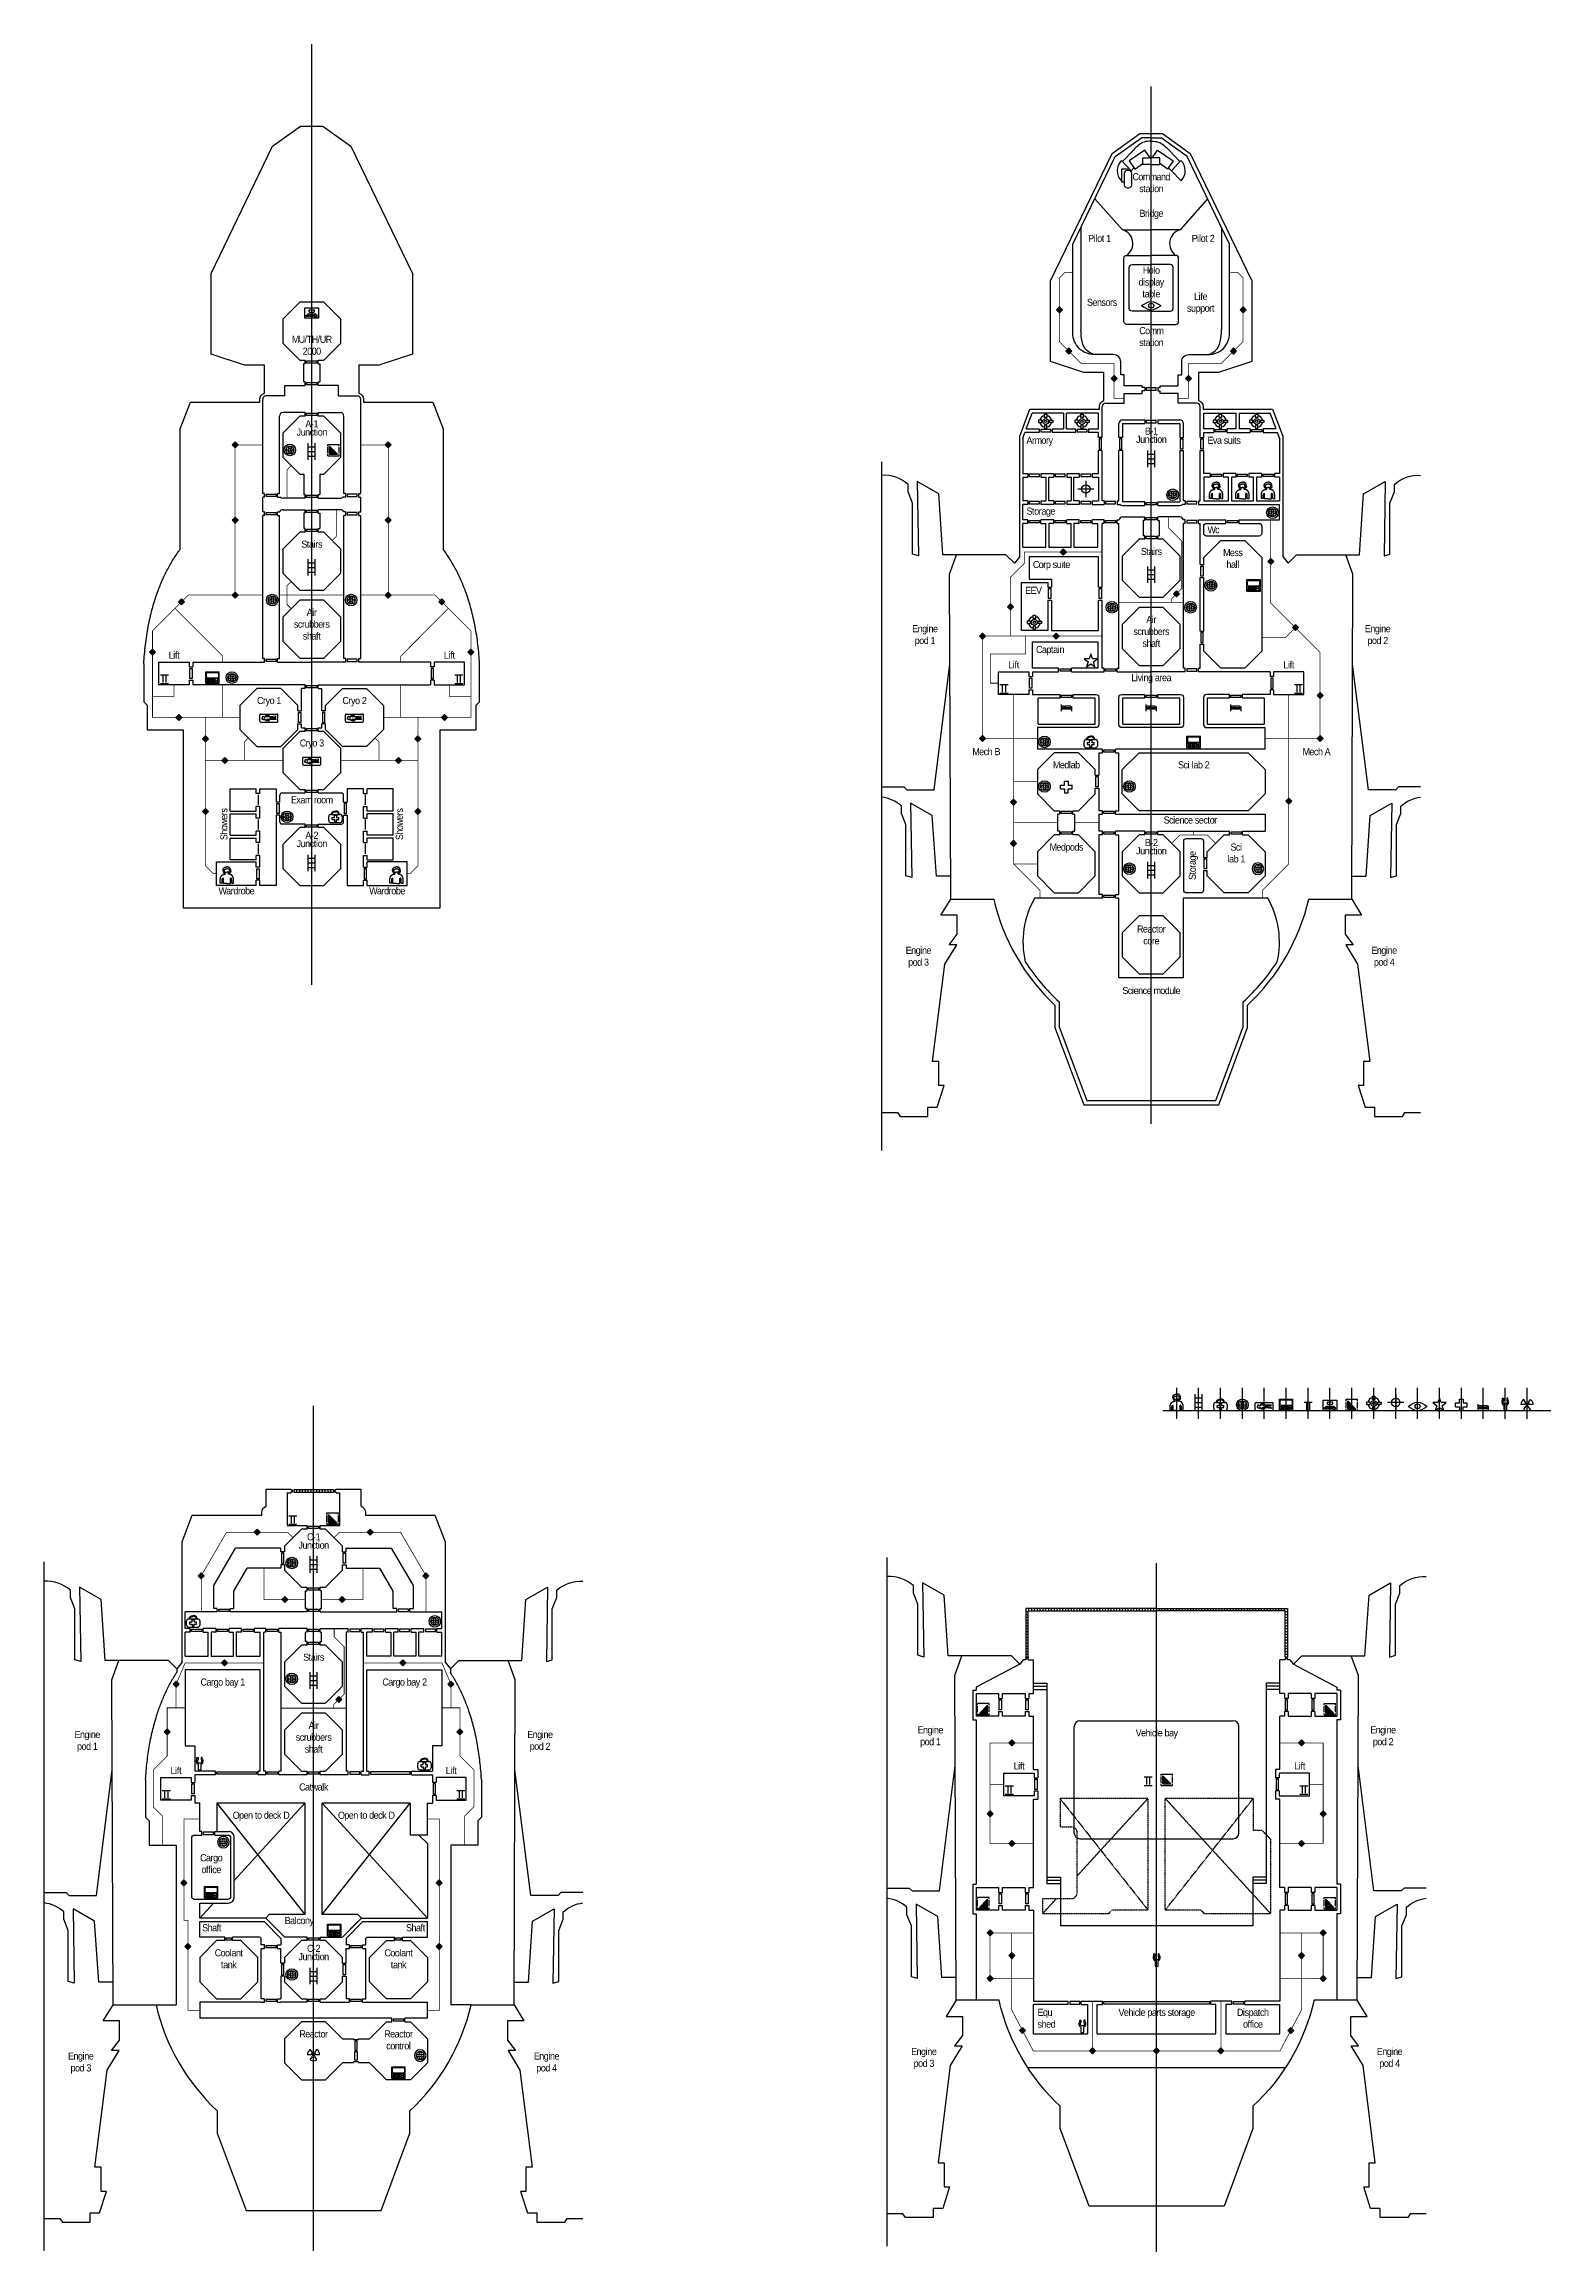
# Model space of a CAD drawing. Header units: millimetres. Extents: x 26183 to 238377, y 29460 to 340250.
import ezdxf

# ---------------------------------------------------------------- set-up
doc = ezdxf.new("R2010")
doc.units = ezdxf.units.MM
doc.header["$MEASUREMENT"] = 0
doc.linetypes.add('DASHEDX2', pattern=[1.5, 1, -0.5])
for name, color, linetype in [('2 light', 170, 'DASHEDX2'), ('Deck', 3, 'Continuous'), ('ducts', 91, 'DASHEDX2'), ('hatch', 254, 'Continuous'), ('icons', 4, 'Continuous'), ('squares', 3, 'Continuous'), ('Text', 255, 'Continuous')]:
    doc.layers.add(name, color=color, linetype=linetype)
doc.layers.add('axes', color=140, linetype='Continuous', plot=False)
doc.styles.get("Standard").update_dxf_attribs({"font": 'arial.ttf'})
doc.dimstyles.get("Standard").update_dxf_attribs({"dimtxt": 0.18, "dimasz": 0.18, "dimexe": 0.18, "dimexo": 0.0625, "dimgap": 0.09, "dimtad": 0, "dimtih": 1, "dimtoh": 1, "dimdec": 4, "dimzin": 0, "dimdsep": 46, "dimtxsty": 'Standard', "dimcen": 0.09, "dimadec": 0, "dimazin": 0, "dimtfac": 1, "dimtdec": 4, "dimtofl": 0, "dimtmove": 0, "dimatfit": 3, "dimfxl": 1, "dimtolj": 1, "dimtzin": 0, "dimarcsym": 0})

msp = doc.modelspace()

# ---------------------------------------------------------------- texts
at = {"layer": 'icons', "insert": (84605, 216538), "char_height": 0.18, "attachment_point": 6}
msp.add_mtext('\\A1;', dxfattribs=at)
at = {"layer": 'Text', "char_height": 1000}
for s, width, insert, attachment_point in [('{\\fOCR-A|b0|i0|c0|p50;\\W0.95;\\T0.9;Command\\Pstation}', 12102.49, (182094, 322087), 2), ('{\\fOCR-A|b0|i0|c0|p50;\\W0.95;\\T0.9;Bridge}', 12102.49, (182094, 316933), 2), ('{\\fOCR-A|b0|i0|c0|p50;\\W0.95;\\T0.9;Pilot 1}', 12102.49, (173217, 313405), 1), ('{\\fOCR-A|b0|i0|c0|p50;\\W0.95;\\T0.9;Pilot 2}', 12102.49, (190971, 313405), 3), ('{\\fOCR-A|b0|i0|c0|p50;\\W0.95;\\T0.9;Holo\\Pdisplay\\Ptable}', 12102.49, (182094, 308931), 2), ('{\\fOCR-A|b0|i0|c0|p50;\\W0.95;\\T0.9;Life\\Psupport}', 12102.49, (189044, 302268), 8), ('{\\fOCR-A|b0|i0|c0|p50;\\W0.95;\\T0.9;Sensors}', 12102.49, (175144, 303391), 8), ('{\\fOCR-A|b0|i0|c0|p50;\\W0.95;\\T0.9;MU/TH/UR\\P2000}', 12102.49, (63862, 296512), 8), ('{\\fOCR-A|b0|i0|c0|p50;\\W0.95;\\T0.9;Comm\\Pstation}', 12102.49, (182094, 300423), 2), ('\\pxsm0.7;{\\fOCR-A|b0|i0|c0|p50;\\W0.95;\\T0.9;A-1\\PJunction}', 12102.49, (63862, 287304), 2), ('\\pxsm0.7;{\\fOCR-A|b0|i0|c0|p50;\\W0.95;\\T0.9;B-1\\PJunction}', 12102.49, (182094, 286283), 2), ('{\\fOCR-A|b0|i0|c0|p50;\\W0.95;\\T0.9;Armory}', 12102.49, (164530, 284982), 1), ('{\\fOCR-A|b0|i0|c0|p50;\\W0.95;\\T0.9;Eva suits}', 12102.49, (190017, 284982), 1), ('{\\fOCR-A|b0|i0|c0|p50;\\W0.95;\\T0.9;Storage}', 12102.49, (164530, 274362), 4), ('{\\fOCR-A|b0|i0|c0|p50;\\W0.95;\\T0.9;Stairs}', 12102.49, (63862, 270360), 2), ('{\\fOCR-A|b0|i0|c0|p50;\\W0.95;\\T0.9;Wc}', 12102.49, (190017, 271886), 4), ('{\\fOCR-A|b0|i0|c0|p50;\\W0.95;\\T0.9;Corp suite}', 12102.49, (165421, 267496), 1), ('{\\fOCR-A|b0|i0|c0|p50;\\W0.95;\\T0.9;Stairs}', 12102.49, (182094, 269338), 2), ('{\\fOCR-A|b0|i0|c0|p50;\\W0.95;\\T0.9;Mess\\Phall}', 12102.49, (193579, 269177), 2), ('{\\fOCR-A|b0|i0|c0|p50;\\W0.95;\\T0.9;EEV}', 12102.49, (164340, 263858), 1), ('{\\fOCR-A|b0|i0|c0|p50;\\W0.95;\\T0.9;Air\\Pscrubbers\\Pshaft}', 12102.49, (63862, 260763), 2), ('{\\fOCR-A|b0|i0|c0|p50;\\W0.95;\\T0.9;Engine\\Ppod 1}', 12102.49, (150218, 258464), 2), ('{\\fOCR-A|b0|i0|c0|p50;\\W0.95;\\T0.9;Air\\Pscrubbers\\Pshaft}', 12102.49, (182094, 259740), 2), ('{\\fOCR-A|b0|i0|c0|p50;\\W0.95;\\T0.9;Engine\\Ppod 2}', 12102.49, (213970, 258464), 2), ('{\\fOCR-A|b0|i0|c0|p50;\\W0.95;\\T0.9;Captain}', 12102.49, (165872, 255535), 1), ('\\pxsm0.7;{\\fOCR-A|b0|i0|c0|p50;\\W0.95;\\T0.9;Lift}', 12102.49, (44486, 254748), 2), ('\\pxsm0.7;{\\fOCR-A|b0|i0|c0|p50;\\W0.95;\\T0.9;Lift}', 12102.49, (83238, 254748), 2), ('\\pxsm0.7;{\\fOCR-A|b0|i0|c0|p50;\\W0.95;\\T0.9;Lift}', 12102.49, (162718, 253387), 2), ('\\pxsm0.7;{\\fOCR-A|b0|i0|c0|p50;\\W0.95;\\T0.9;Lift}', 12102.49, (201470, 253387), 2), ('{\\fOCR-A|b0|i0|c0|p50;\\W0.95;\\T0.9;Living area}', 12102.49, (182094, 251574), 2), ('{\\fOCR-A|b0|i0|c0|p50;\\W0.95;\\T0.9;Cryo 1}', 12102.49, (57849, 248347), 2), ('{\\fOCR-A|b0|i0|c0|p50;\\W0.95;\\T0.9;Cryo 2}', 12102.49, (69875, 248347), 2), ('{\\fOCR-A|b0|i0|c0|p50;\\W0.95;\\T0.9;Cryo 3}', 12102.49, (63862, 242375), 2), ('{\\fOCR-A|b0|i0|c0|p50;\\W0.95;\\T0.9;Mech B}', 12216.58, (158843, 241150), 2), ('{\\fOCR-A|b0|i0|c0|p50;\\W0.95;\\T0.9;Medlab}', 12102.49, (170139, 239297), 2), ('{\\fOCR-A|b0|i0|c0|p50;\\W0.95;\\T0.9;Sci lab 2}', 12102.49, (188071, 239297), 2), ('{\\fOCR-A|b0|i0|c0|p50;\\W0.95;\\T0.9;Mech A}', 12216.58, (205345, 241150), 2), ('\\pxsm0.7;{\\fOCR-A|b0|i0|c0|p50;\\W0.95;\\T0.9;Exam room}', 12102.49, (63862, 234371), 2), ('{\\fOCR-A|b0|i0|c0|p50;\\W0.95;\\T0.9;Science sector}', 12102.49, (187594, 231526), 2), ('\\pxsm0.7;{\\fOCR-A|b0|i0|c0|p50;\\W0.95;\\T0.9;A-2\\PJunction}', 12102.49, (63862, 229377), 2), ('{\\fOCR-A|b0|i0|c0|p50;\\W0.95;\\T0.9;Medpods}', 12102.49, (170139, 227722), 2), ('\\pxsm0.7;{\\fOCR-A|b0|i0|c0|p50;\\W0.95;\\T0.9;B-2\\PJunction}', 12102.49, (182094, 228355), 2), ('{\\fOCR-A|b0|i0|c0|p50;\\W0.95;\\T0.9;Sci\\Plab 1}', 12102.49, (194049, 227722), 2), ('\\pxsm0.7;{\\fOCR-A|b0|i0|c0|p50;\\W0.95;\\T0.9;Wardrobe}', 12102.49, (53249, 221567), 2), ('\\pxsm0.7;{\\fOCR-A|b0|i0|c0|p50;\\W0.95;\\T0.9;Wardrobe}', 12102.49, (74475, 221567), 2), ('{\\fOCR-A|b0|i0|c0|p50;\\W0.95;\\T0.9;Reactor\\Pcore}', 12102.49, (182094, 216188), 2), ('{\\fOCR-A|b0|i0|c0|p50;\\W0.95;\\T0.9;Engine\\Ppod 3}', 12102.49, (149299, 213189), 2), ('{\\fOCR-A|b0|i0|c0|p50;\\W0.95;\\T0.9;Engine\\Ppod 4}', 12102.49, (214889, 213189), 2), ('{\\fOCR-A|b0|i0|c0|p50;\\W0.95;\\T0.9;Science module}', 12102.49, (182094, 207522), 2), ('\\pxsm0.7;{\\fOCR-A|b0|i0|c0|p50;\\W0.95;\\T0.9;C-1\\PJunction}', 12102.49, (64126, 130615), 2), ('{\\fOCR-A|b0|i0|c0|p50;\\W0.95;\\T0.9;Stairs}', 12102.49, (64126, 113671), 2), ('{\\fOCR-A|b0|i0|c0|p50;\\W0.95;\\T0.9;Cargo bay 1}', 12102.49, (51324, 110176), 2), ('{\\fOCR-A|b0|i0|c0|p50;\\W0.95;\\T0.9;Cargo bay 2}', 12102.49, (76928, 110176), 2), ('{\\fOCR-A|b0|i0|c0|p50;\\W0.95;\\T0.9;Engine\\Ppod 1}', 12102.49, (32250, 102797), 2), ('{\\fOCR-A|b0|i0|c0|p50;\\W0.95;\\T0.9;Air\\Pscrubbers\\Pshaft}', 12102.49, (64126, 104074), 2), ('{\\fOCR-A|b0|i0|c0|p50;\\W0.95;\\T0.9;Engine\\Ppod 2}', 12102.49, (96002, 102797), 2), ('{\\fOCR-A|b0|i0|c0|p50;\\W0.95;\\T0.9;Engine\\Ppod 1}', 12102.49, (150979, 103442), 2), ('{\\fOCR-A|b0|i0|c0|p50;\\W0.95;\\T0.9;Vehicle bay}', 12102.49, (182855, 103026), 2), ('{\\fOCR-A|b0|i0|c0|p50;\\W0.95;\\T0.9;Engine\\Ppod 2}', 12102.49, (214731, 103442), 2), ('\\pxsm0.7;{\\fOCR-A|b0|i0|c0|p50;\\W0.95;\\T0.9;Lift}', 12102.49, (44750, 97720), 2), ('\\pxsm0.7;{\\fOCR-A|b0|i0|c0|p50;\\W0.95;\\T0.9;Lift}', 12102.49, (83502, 97720), 2), ('\\pxsm0.7;{\\fOCR-A|b0|i0|c0|p50;\\W0.95;\\T0.9;Lift}', 12102.49, (163478, 98365), 2), ('\\pxsm0.7;{\\fOCR-A|b0|i0|c0|p50;\\W0.95;\\T0.9;Lift}', 12102.49, (202999, 98365), 2), ('{\\fOCR-A|b0|i0|c0|p50;\\W0.95;\\T0.9;Catwalk}', 12102.49, (64126, 95406), 2), ('{\\fOCR-A|b0|i0|c0|p50;\\W0.95;\\T0.9;Open to deck D}', 12102.49, (56715, 91425), 2), ('{\\fOCR-A|b0|i0|c0|p50;\\W0.95;\\T0.9;Open to deck D}', 12102.49, (71537, 91425), 2), ('{\\fOCR-A|b0|i0|c0|p50;\\W0.95;\\T0.9;Cargo\\Poffice}', 12102.49, (49704, 85437), 2), ('{\\fOCR-A|b0|i0|c0|p50;\\W0.95;\\T0.9;Shaft}', 12102.49, (48436, 75594), 1), ('{\\fOCR-A|b0|i0|c0|p50;\\W0.95;\\T0.9;Balcony}', 12102.49, (60059, 76596), 1), ('{\\fOCR-A|b0|i0|c0|p50;\\W0.95;\\T0.9;Shaft}', 12102.49, (79816, 75594), 3), ('{\\fOCR-A|b0|i0|c0|p50;\\W0.95;\\T0.9;Coolant\\Ptank}', 12102.49, (52171, 72055), 2), ('\\pxsm0.7;{\\fOCR-A|b0|i0|c0|p50;\\W0.95;\\T0.9;C-2\\PJunction}', 12102.49, (64126, 72688), 2), ('{\\fOCR-A|b0|i0|c0|p50;\\W0.95;\\T0.9;Coolant\\Ptank}', 12102.49, (76081, 72055), 2), ('{\\fOCR-A|b0|i0|c0|p50;\\W0.95;\\T0.9;Equ\\Pshed}', 12102.49, (166089, 62343), 4), ('{\\fOCR-A|b0|i0|c0|p50;\\W0.95;\\T0.9;Vehicle parts storage}', 12102.49, (182855, 63676), 2), ('{\\fOCR-A|b0|i0|c0|p50;\\W0.95;\\T0.9;Dispatch\\Poffice}', 12102.49, (196391, 63676), 2), ('{\\fOCR-A|b0|i0|c0|p50;\\W0.95;\\T0.9;Reactor}', 12102.49, (64126, 60641), 2), ('{\\fOCR-A|b0|i0|c0|p50;\\W0.95;\\T0.9;Reactor\\Pcontrol}', 12102.49, (76081, 60641), 2), ('{\\fOCR-A|b0|i0|c0|p50;\\W0.95;\\T0.9;Engine\\Ppod 3}', 12102.49, (31331, 57522), 2), ('{\\fOCR-A|b0|i0|c0|p50;\\W0.95;\\T0.9;Engine\\Ppod 4}', 12102.49, (96921, 57522), 2), ('{\\fOCR-A|b0|i0|c0|p50;\\W0.95;\\T0.9;Engine\\Ppod 3}', 12102.49, (150059, 58167), 2), ('{\\fOCR-A|b0|i0|c0|p50;\\W0.95;\\T0.9;Engine\\Ppod 4}', 12102.49, (215650, 58167), 2)]:
    msp.add_mtext_dynamic_manual_height_columns(s, width=width, gutter_width=1, heights=[0], dxfattribs=dict(at, insert=insert, attachment_point=attachment_point))
at = {"layer": 'Text', "char_height": 1000, "rotation": 90}
for s, insert, attachment_point in [('{\\fOCR-A|b0|i0|c0|p50;\\W0.95;\\T0.9;Showers}', (50995, 230422), 2), ('{\\fOCR-A|b0|i0|c0|p50;\\W0.95;\\T0.9;Showers}', (76728, 230422), 8), ('{\\fOCR-A|b0|i0|c0|p50;\\W0.95;\\T0.9;Storage}', (187384, 224599), 2)]:
    msp.add_mtext_dynamic_manual_height_columns(s, width=12102.49, gutter_width=1, heights=[0], dxfattribs=dict(at, insert=insert, attachment_point=attachment_point))

# ---------------------------------------------------------------- blocks, each defined once
blk = doc.blocks.new('eva')
at = {"layer": 'icons'}
for p, q in [((-936, 64), (-936, 611)), ((-673, 64), (-936, 64)), ((-673, 64), (-673, 556)), ((-493, 0), (-493, 756)), ((0, 0), (-493, 0)), ((-413, 1305), (-227, 1329)), ((-300, 1476), (-194, 1462)), ((-227, 1329), (-194, 1462)), ((0, 0), (493, 0)), ((300, 1476), (194, 1462)), ((227, 1329), (194, 1462)), ((413, 1305), (227, 1329)), ((493, 0), (493, 756)), ((673, 64), (673, 556)), ((673, 64), (936, 64)), ((936, 64), (936, 611))]:
    blk.add_line(p, q, dxfattribs=at)
for points in [[(-936, 611), (-852, 1215), (-413, 1305)], [(-673, 556), (-657, 748), (-493, 756)], [(-545, 1793), (-551, 2338), (0, 2335)], [(-545, 1793), (-543, 1521), (-300, 1476)], [(-396, 1773), (-408, 2064), (0, 2064)], [(-396, 1773), (-390, 1584), (0, 1579)], [(545, 1793), (551, 2338), (0, 2335)], [(396, 1773), (408, 2064), (0, 2064)], [(396, 1773), (390, 1584), (0, 1579)], [(545, 1793), (543, 1521), (300, 1476)], [(936, 611), (852, 1215), (413, 1305)], [(673, 556), (657, 748), (493, 756)]]:
    blk.add_open_spline(points, degree=2, dxfattribs=at)
blk = doc.blocks.new('ladder')
at = {"layer": 'icons'}
for p, q in [((-493, -510), (-493, 1825)), ((-493, 1314), (493, 1314)), ((-493, 657), (493, 657)), ((-493, 0), (493, 0)), ((493, -510), (493, 1825))]:
    blk.add_line(p, q, dxfattribs=at)
blk = doc.blocks.new('medical')
at = {"layer": 'icons'}
for p, q in [((-936, 283), (-936, 879)), ((-654, 1162), (654, 1162)), ((-654, 0), (654, 0)), ((-461, 429), (-461, 733)), ((-461, 733), (-152, 733)), ((-461, 429), (-152, 429)), ((-152, 733), (-152, 1042)), ((-152, 1042), (152, 1042)), ((-152, 429), (-152, 120)), ((-152, 120), (152, 120)), ((152, 1042), (152, 733)), ((152, 733), (461, 733)), ((152, 120), (152, 429)), ((152, 429), (461, 429)), ((461, 429), (461, 733)), ((936, 879), (936, 283))]:
    blk.add_line(p, q, dxfattribs=at)
for centre, start, end in [((-654, 879), 90, 180), ((-654, 283), 180, 270), ((654, 879), 0, 90), ((654, 283), 270, 0)]:
    blk.add_arc(centre, 283, start, end, dxfattribs=at)
for points in [[(-540, 1162), (-540, 1621), (0, 1621)], [(-440, 1162), (-426, 1530), (0, 1521)], [(540, 1162), (540, 1621), (0, 1621)], [(440, 1162), (426, 1530), (0, 1521)]]:
    blk.add_open_spline(points, degree=2, dxfattribs=at)
blk = doc.blocks.new('telecom')
at = {"layer": 'icons'}
for centre, radius in [((0, 0), 813), ((0, 0), 576), ((-302, 0), 163), ((0, 302), 163), ((302, 0), 163), ((0, -302), 163)]:
    blk.add_circle(centre, radius, dxfattribs=at)
blk = doc.blocks.new('cryo')
at = {"layer": 'icons'}
for p, q in [((-1268, 127), (-1268, 1013)), ((-1140, 1140), (1140, 1140)), ((-1140, 0), (1140, 0)), ((-639, 688), (-633, 646)), ((-639, 452), (-633, 494)), ((-581, 659), (-633, 646)), ((-581, 481), (-633, 494)), ((-572, 733), (-581, 659)), ((-572, 408), (-581, 481)), ((188, 764), (-356, 764)), ((188, 376), (-356, 376)), ((32, 938), (-299, 938)), ((32, 202), (-299, 202)), ((32, 835), (-277, 835)), ((32, 306), (-277, 306)), ((32, 835), (32, 938)), ((32, 306), (32, 202)), ((976, 833), (188, 764)), ((976, 677), (188, 608)), ((188, 532), (188, 608)), ((976, 463), (188, 532)), ((976, 307), (188, 376)), ((976, 677), (976, 833)), ((976, 463), (976, 307)), ((1268, 127), (1268, 1013))]:
    blk.add_line(p, q, dxfattribs=at)
for centre, start, end in [((-1140, 1013), 90, 180), ((-1140, 127), 180, 270), ((1140, 1013), 0, 90), ((1140, 127), 270, 0)]:
    blk.add_arc(centre, 127, start, end, dxfattribs=at)
for points in [[(-763, 784), (-978, 787), (-976, 570)], [(-763, 356), (-978, 354), (-976, 570)], [(-763, 784), (-656, 784), (-639, 688)], [(-763, 356), (-656, 357), (-639, 452)], [(-299, 938), (-536, 905), (-572, 733)], [(-299, 202), (-536, 235), (-572, 408)], [(-277, 835), (-353, 828), (-356, 764)], [(-277, 306), (-353, 312), (-356, 376)]]:
    blk.add_open_spline(points, degree=2, dxfattribs=at)
blk = doc.blocks.new('access')
at = {"layer": 'icons'}
for p, q in [((-952, 1627), (952, 1627)), ((-952, 0), (-952, 1627)), ((-952, 0), (952, 0)), ((-838, 880), (-838, 1399)), ((-724, 1512), (724, 1512)), ((-724, 766), (724, 766)), ((838, 1399), (838, 880)), ((952, 0), (952, 1627))]:
    blk.add_line(p, q, dxfattribs=at)
for points in [[(-774, 631), (-334, 631), (-334, 430), (-774, 430)], [(-774, 316), (-334, 316), (-334, 114), (-774, 114)], [(-220, 631), (220, 631), (220, 430), (-220, 430)], [(-220, 316), (220, 316), (220, 114), (-220, 114)], [(774, 631), (334, 631), (334, 430), (774, 430)], [(774, 316), (334, 316), (334, 114), (774, 114)]]:
    blk.add_lwpolyline(points, close=True, dxfattribs=at)
for centre, start, end in [((-724, 1399), 90, 180), ((-724, 880), 180, 270), ((724, 1399), 0, 90), ((724, 880), 270, 0)]:
    blk.add_arc(centre, 114, start, end, dxfattribs=at)
blk = doc.blocks.new('mom')
at = {"layer": 'icons'}
for p, q in [((-554, 437), (-554, 652)), ((-554, 652), (554, 652)), ((-372, 938), (-372, 1168)), ((-321, 1218), (321, 1218)), ((-321, 887), (321, 887)), ((0, 437), (0, 887)), ((372, 1168), (372, 938)), ((554, 652), (554, 437))]:
    blk.add_line(p, q, dxfattribs=at)
for points in [[(952, 1454), (952, 0), (-952, 0), (-952, 1454)], [(-774, 437), (-334, 437), (-334, 235), (-774, 235)], [(-220, 437), (220, 437), (220, 235), (-220, 235)], [(774, 437), (334, 437), (334, 235), (774, 235)]]:
    blk.add_lwpolyline(points, close=True, dxfattribs=at)
for centre, start, end in [((-321, 1168), 90, 180), ((-321, 938), 180, 270), ((321, 1168), 0, 90), ((321, 938), 270, 0)]:
    blk.add_arc(centre, 50.5, start, end, dxfattribs=at)
blk = doc.blocks.new('airlock')
at = {"layer": 'icons'}
h = blk.add_hatch(color=256, dxfattribs=at)
h.dxf.hatch_style = 1
h.paths.add_polyline_path([(-577, 202), (577, 202), (-577, 1357)])
for p, q in [((-813, 1380), (-813, 1591)), ((-813, 1591), (813, 1591)), ((-813, 357), (-813, 1234)), ((-813, 0), (-813, 211)), ((-813, 0), (813, 0)), ((-577, 202), (-577, 1357)), ((577, 202), (-577, 1357)), ((-577, 202), (577, 202)), ((813, 1380), (813, 1591)), ((813, 357), (813, 1234)), ((813, 0), (813, 211))]:
    blk.add_line(p, q, dxfattribs=at)
blk = doc.blocks.new('escape pod')
at = {"layer": 'icons'}
for points in [[(-1015, 167), (-1015, -167), (-529, -167), (-529, 167)], [(-167, 1015), (167, 1015), (167, 529), (-167, 529)], [(1015, 167), (1015, -167), (529, -167), (529, 167)], [(-167, -1015), (167, -1015), (167, -529), (-167, -529)]]:
    blk.add_lwpolyline(points, close=True, dxfattribs=at)
for radius in [413, 175]:
    blk.add_circle((0, 0), radius, dxfattribs=at)
for start, end in [(101.63181, 168.36819), (11.63181, 78.36819), (191.63181, 258.36819), (281.63181, 348.36819)]:
    blk.add_arc((0, 0), 828, start, end, dxfattribs=at)
blk = doc.blocks.new('armory')
at = {"layer": 'icons'}
for p, q in [((1139, 0), (-1139, 0)), ((0, 1139), (0, -1139))]:
    blk.add_line(p, q, dxfattribs=at)
blk.add_circle((0, 0), 595, dxfattribs=at)
blk = doc.blocks.new('duct point')
at = {"layer": 'squares'}
h = blk.add_hatch(color=256, dxfattribs=at)
h.dxf.hatch_style = 1
h.paths.add_polyline_path([(-424, 424), (0, 0), (424, 424), (0, 849)])
for p, q in [((-424, 424), (0, 849)), ((0, 0), (-424, 424)), ((0, 849), (424, 424)), ((424, 424), (0, 0))]:
    blk.add_line(p, q, dxfattribs=at)
blk = doc.blocks.new('observation')
at = {"layer": 'icons'}
blk.add_circle((0, 601), 346, dxfattribs=at)
for points in [[(-1346, 601), (0, 1203), (1346, 601)], [(-1346, 601), (0, 0), (1346, 601)]]:
    blk.add_spline(points, degree=3, dxfattribs=at)
blk = doc.blocks.new('captain')
at = {"layer": 'icons'}
blk.add_lwpolyline([(956, 1124), (226, 1124), (0, 1819), (-226, 1124), (-956, 1124), (-365, 695), (-591, 0), (0, 429), (591, 0), (365, 695)], close=True, dxfattribs=at)
blk = doc.blocks.new('medlab')
at = {"layer": 'icons'}
for p, q in [((-810, 543), (-810, 1077)), ((-810, 1077), (-267, 1077)), ((-810, 543), (-267, 543)), ((-267, 1077), (-267, 1621)), ((-267, 1621), (267, 1621)), ((-267, 543), (-267, 0)), ((-267, 0), (267, 0)), ((267, 1621), (267, 1077)), ((267, 1077), (810, 1077)), ((267, 0), (267, 543)), ((267, 543), (810, 543)), ((810, 543), (810, 1077))]:
    blk.add_line(p, q, dxfattribs=at)
blk = doc.blocks.new('living')
at = {"layer": 'icons'}
for p, q in [((-750, 904), (-750, 0)), ((-750, 298), (750, 298)), ((750, 0), (750, 656))]:
    blk.add_line(p, q, dxfattribs=at)
for points in [[(-379, 440), (-555, 440, -0.4142136), (-605, 490), (-605, 666, -0.4142136), (-555, 716), (-379, 716, -0.4142136), (-329, 666), (-329, 490, -0.4142136)], [(497, 440), (-173, 440, -0.4142136), (-223, 490), (-223, 666, -0.4142136), (-173, 716), (497, 716, -0.4142136), (547, 666), (547, 490, -0.4142136)]]:
    blk.add_lwpolyline(points, format="xyb", close=True, dxfattribs=at)
blk = doc.blocks.new('repair')
at = {"layer": 'icons'}
for points in [[(-370, 1546), (-370, 1747), (-221, 1747), (-221, 1409), (-254, 1409)], [(-214, 768), (-214, 0), (214, 0), (214, 768)], [(131, 924), (-131, 924)], [(370, 1546), (370, 1747), (221, 1747), (221, 1409), (254, 1409)]]:
    blk.add_lwpolyline(points, dxfattribs=at)
for radius, start, end in [(496, 138.2643, 244.4825), (319, 142.65951, 245.85282), (319, 294.14718, 37.34049), (496, 295.5175, 41.7357)]:
    blk.add_arc((0, 1216), radius, start, end, dxfattribs=at)
blk = doc.blocks.new('radiation')
at = {"layer": 'icons'}
for p, q in [((-305, 0), (-860, 0)), ((-167, 255), (-472, 719)), ((167, 255), (472, 719)), ((860, 0), (305, 0)), ((-472, -719), (-167, -255)), ((472, -719), (167, -255))]:
    blk.add_line(p, q, dxfattribs=at)
blk.add_circle((0, 0), 158, dxfattribs=at)
for radius, start, end in [(860, 123.29519, 180), (305, 123.29519, 180), (305, 0, 56.70481), (860, 0, 56.70481), (860, 236.70481, 303.29519), (305, 236.70481, 303.29519)]:
    blk.add_arc((0, 0), radius, start, end, dxfattribs=at)
blk = doc.blocks.new('lift')
at = {"layer": 'icons'}
for p, q in [((-576, 1193), (576, 1193)), ((-576, 0), (576, 0))]:
    blk.add_line(p, q, dxfattribs=at)
for points in [[(-237, 1061), (-237, 132)], [(237, 132), (237, 1061)]]:
    blk.add_leader(points, dimstyle='Standard', override={"dimasz": 400}, dxfattribs=at)

# ---------------------------------------------------------------- linework, layer by layer
at = {"layer": '2 light', "ltscale": 4}
for p, q in [((181639, 93281), (169249, 93281)), ((169249, 93281), (181639, 77588)), ((169249, 93281), (169249, 89289)), ((171668, 82388), (181639, 93281)), ((181639, 93281), (181639, 77588)), ((184071, 77588), (184071, 93281)), ((196460, 93281), (184071, 93281)), ((184071, 93281), (198893, 77088)), ((184071, 77588), (196460, 93281)), ((196460, 93281), (196460, 88787)), ((169249, 89289), (170868, 89289)), ((171668, 80007), (171668, 88489)), ((197676, 88787), (196460, 88787)), ((197676, 88787), (198893, 87571)), ((198893, 87571), (198893, 77088)), ((166817, 77088), (166817, 79207)), ((166817, 77088), (168756, 79207)), ((166817, 79207), (170868, 79207))]:
    msp.add_line(p, q, dxfattribs=at)
for points in [[(166817, 77088), (176113, 77088), (176613, 77588), (181639, 77588)], [(184071, 77588), (189097, 77588), (189597, 77088), (198893, 77088)]]:
    msp.add_lwpolyline(points, dxfattribs=at)
for centre, start, end in [((170868, 88489), 0, 90), ((170868, 80007), 270, 0)]:
    msp.add_arc(centre, 800, start, end, dxfattribs=at)
at = {"layer": 'axes'}
for p, q in [((63862, 207817), (63862, 340250)), ((182094, 188234), (182094, 334299)), ((144151, 184482), (144151, 281445)), ((185681, 146715), (185681, 151113)), ((188765, 146715), (188765, 151113)), ((191849, 146715), (191849, 151113)), ((194934, 146715), (194934, 151113)), ((198018, 146715), (198018, 151113)), ((201102, 146715), (201102, 151113)), ((204187, 146715), (204187, 151113)), ((207271, 146715), (207271, 151113)), ((210355, 146715), (210355, 151113)), ((213440, 146715), (213440, 151113)), ((216524, 146715), (216524, 151113)), ((219608, 146715), (219608, 151113)), ((222693, 146715), (222693, 151113)), ((225777, 146715), (225777, 151113)), ((228861, 146715), (228861, 151113)), ((231946, 146715), (231946, 151113)), ((235030, 146715), (235030, 151113)), ((64126, 29619), (64126, 148536)), ((183738, 147883), (238377, 147883)), ((26183, 29619), (26183, 126582)), ((144912, 30264), (144912, 127227)), ((182855, 29460), (182855, 126423))]:
    msp.add_line(p, q, dxfattribs=at)
at = {"layer": 'Deck'}
for p, q in [((177922, 323873), (179252, 322435)), ((178048, 323737), (179581, 325332)), ((186140, 323737), (184607, 325332)), ((186266, 323873), (184936, 322435)), ((177975, 321105), (177895, 321022)), ((179252, 322435), (179198, 322378)), ((179252, 322435), (179662, 322862)), ((184936, 322435), (184526, 322862)), ((184936, 322435), (186293, 321022)), ((174161, 318487), (178032, 314124)), ((190027, 318487), (186156, 314124)), ((172195, 314427), (172195, 300088)), ((178032, 314124), (182094, 314124)), ((186156, 314124), (182094, 314124)), ((191993, 314427), (191993, 300088)), ((62696, 295269), (62696, 292713)), ((62946, 295269), (62696, 295269)), ((62946, 295269), (62946, 295771)), ((64778, 295269), (64778, 295771)), ((64778, 295269), (65027, 295269)), ((65027, 295269), (65027, 292713)), ((60069, 292211), (62946, 292211)), ((60069, 290745), (60069, 292211)), ((62946, 292713), (62696, 292713)), ((62946, 292211), (62946, 292713)), ((64778, 292211), (64778, 292713)), ((64778, 292713), (65027, 292713)), ((67655, 292211), (64778, 292211)), ((67655, 290745), (67655, 292211)), ((178295, 293697), (177796, 293697)), ((178295, 292159), (178295, 293697)), ((180843, 292159), (178295, 292159)), ((180843, 291935), (180843, 292159)), ((183345, 291935), (183345, 292159)), ((183345, 292159), (185893, 292159)), ((185893, 292159), (185893, 293697)), ((185893, 293697), (186392, 293697)), ((56962, 277001), (56962, 290245)), ((60069, 290745), (57462, 290745)), ((67655, 290745), (70262, 290745)), ((70762, 277001), (70762, 290245)), ((175194, 284879), (175194, 289223)), ((175694, 289723), (178295, 289723)), ((181178, 291935), (180843, 291935)), ((181178, 291433), (180843, 291433)), ((180843, 291084), (180843, 291433)), ((181178, 291935), (181178, 291433)), ((183010, 291935), (183010, 291433)), ((183010, 291935), (183345, 291935)), ((183010, 291433), (183345, 291433)), ((183345, 291084), (183345, 291433)), ((188494, 289723), (185893, 289723)), ((188994, 284879), (188994, 289223)), ((59323, 277001), (59323, 287884)), ((62946, 288384), (59823, 288384)), ((62946, 287883), (62946, 288384)), ((64778, 287883), (64778, 288384)), ((64778, 288384), (67901, 288384)), ((68401, 277001), (68401, 287884)), ((164499, 286081), (165337, 288285)), ((164499, 286081), (166320, 286081)), ((169727, 288285), (165337, 288285)), ((166320, 286081), (166320, 285579)), ((168152, 286081), (168152, 285579)), ((168152, 286081), (169727, 286081)), ((169727, 288285), (169727, 286081)), ((174692, 288285), (170142, 288285)), ((170142, 286081), (170142, 288285)), ((170142, 286081), (171444, 286081)), ((171444, 286081), (171444, 285579)), ((173275, 286081), (173275, 285579)), ((173275, 286081), (174692, 286081)), ((174692, 286081), (174692, 288285)), ((177555, 284879), (177555, 286863)), ((178055, 287363), (181178, 287363)), ((178056, 286861), (178056, 284879)), ((178056, 286861), (181178, 286861)), ((181178, 287363), (181178, 286861)), ((183010, 287363), (183010, 286861)), ((183010, 287363), (186133, 287363)), ((183010, 286861), (186132, 286861)), ((186132, 286861), (186132, 284879)), ((186633, 284879), (186633, 286863)), ((189496, 286081), (189496, 288285)), ((189496, 288285), (194046, 288285)), ((190913, 286081), (189496, 286081)), ((190913, 286081), (190913, 285579)), ((192744, 286081), (192744, 285579)), ((194046, 286081), (192744, 286081)), ((194046, 286081), (194046, 288285)), ((194461, 288285), (198851, 288285)), ((194461, 288285), (194461, 286081)), ((196036, 286081), (194461, 286081)), ((196036, 286081), (196036, 285579)), ((197868, 286081), (197868, 285579)), ((199689, 286081), (197868, 286081)), ((199689, 286081), (198851, 288285)), ((164010, 284793), (164309, 285579)), ((164010, 284793), (164010, 279805)), ((166320, 285579), (164309, 285579)), ((171444, 285579), (168152, 285579)), ((174692, 285579), (173275, 285579)), ((174692, 284879), (174692, 285579)), ((175194, 284879), (174692, 284879)), ((174692, 279805), (174692, 283047)), ((175194, 283047), (174692, 283047)), ((175194, 275947), (175194, 283047)), ((178056, 284879), (177555, 284879)), ((178056, 283047), (177555, 283047)), ((177555, 275947), (177555, 283047)), ((178056, 283047), (178056, 275801)), ((186132, 284879), (186633, 284879)), ((186132, 283047), (186132, 275801)), ((186132, 283047), (186633, 283047)), ((186633, 275947), (186633, 283047)), ((188994, 284879), (189496, 284879)), ((188994, 275947), (188994, 283047)), ((188994, 283047), (189496, 283047)), ((189496, 284879), (189496, 285579)), ((189496, 285579), (190913, 285579)), ((189496, 279805), (189496, 283047)), ((192744, 285579), (196036, 285579)), ((197868, 285579), (199879, 285579)), ((200178, 284793), (199879, 285579)), ((200178, 284793), (200178, 279805)), ((62735, 279716), (62735, 276855)), ((64989, 279716), (64989, 276855)), ((164010, 279805), (164716, 279805)), ((164716, 279805), (164716, 279304)), ((166548, 279805), (166548, 279304)), ((166548, 279805), (168367, 279805)), ((168367, 279805), (168367, 279304)), ((170198, 279805), (170198, 279304)), ((170198, 279805), (171968, 279805)), ((171968, 279805), (171968, 279304)), ((173800, 279805), (173800, 279304)), ((173800, 279805), (174692, 279805)), ((190388, 279805), (189496, 279805)), ((190388, 279805), (190388, 279304)), ((192220, 279805), (192220, 279304)), ((193990, 279805), (192220, 279805)), ((193990, 279805), (193990, 279304)), ((195821, 279805), (195821, 279304)), ((197640, 279805), (195821, 279805)), ((197640, 279805), (197640, 279304)), ((199472, 279805), (199472, 279304)), ((200178, 279805), (199472, 279805)), ((57226, 277001), (56962, 277001)), ((57226, 276499), (57226, 277001)), ((59058, 276499), (59058, 277001)), ((59058, 277001), (59323, 277001)), ((62946, 276855), (62735, 276855)), ((62946, 276353), (62946, 276855)), ((64778, 276353), (64778, 276855)), ((64778, 276855), (64989, 276855)), ((68666, 277001), (68401, 277001)), ((68666, 276499), (68666, 277001)), ((70498, 276499), (70498, 277001)), ((70498, 277001), (70762, 277001)), ((164010, 279304), (164716, 279304)), ((164010, 279304), (164010, 275947)), ((166548, 279304), (167266, 279304)), ((167266, 279304), (167266, 275947)), ((167682, 279304), (168367, 279304)), ((167682, 275947), (167682, 279304)), ((170198, 279304), (170799, 279304)), ((170799, 279304), (170799, 275947)), ((171215, 279304), (171968, 279304)), ((171215, 275947), (171215, 279304)), ((173800, 279304), (174692, 279304)), ((174692, 279304), (174692, 275947)), ((190388, 279304), (189496, 279304)), ((189496, 279304), (189496, 275947)), ((192973, 279304), (192220, 279304)), ((192973, 275947), (192973, 279304)), ((193990, 279304), (193389, 279304)), ((193389, 279304), (193389, 275947)), ((196506, 279304), (195821, 279304)), ((196506, 275947), (196506, 279304)), ((197640, 279304), (196922, 279304)), ((196922, 279304), (196922, 275947)), ((200178, 279304), (199472, 279304)), ((200178, 279304), (200178, 275947)), ((57226, 276499), (56962, 276499)), ((56962, 274412), (56962, 276499)), ((57226, 274412), (56962, 274412)), ((56962, 253751), (56962, 273910)), ((57226, 273910), (56962, 273910)), ((57226, 273910), (57226, 274412)), ((59058, 276499), (59470, 276499)), ((59058, 273910), (59058, 274412)), ((59058, 274412), (59363, 274412)), ((59058, 273910), (59323, 273910)), ((59323, 253751), (59323, 273910)), ((62946, 276353), (59823, 276353)), ((59823, 274714), (62946, 274714)), ((62946, 274213), (62735, 274213)), ((62735, 274213), (62735, 272073)), ((62946, 274213), (62946, 274714)), ((64778, 276353), (67901, 276353)), ((64778, 274213), (64778, 274714)), ((67901, 274714), (64778, 274714)), ((64778, 274213), (64989, 274213)), ((64989, 274213), (64989, 272073)), ((68666, 276499), (68254, 276499)), ((68666, 274412), (68361, 274412)), ((68401, 253751), (68401, 273910)), ((68666, 273910), (68401, 273910)), ((68666, 273910), (68666, 274412)), ((70498, 276499), (70762, 276499)), ((70498, 273910), (70498, 274412)), ((70498, 274412), (70762, 274412)), ((70498, 273910), (70762, 273910)), ((70762, 274412), (70762, 276499)), ((70762, 253751), (70762, 273910)), ((164716, 275947), (164010, 275947)), ((164716, 275445), (164010, 275445)), ((164010, 273279), (164010, 275445)), ((164716, 275947), (164716, 275445)), ((166548, 275947), (166548, 275445)), ((166548, 275947), (167266, 275947)), ((168367, 275445), (166548, 275445)), ((168367, 275947), (167682, 275947)), ((168367, 275947), (168367, 275445)), ((170198, 275947), (170198, 275445)), ((170198, 275947), (170799, 275947)), ((171968, 275445), (170198, 275445)), ((171968, 275947), (171215, 275947)), ((171968, 275947), (171968, 275445)), ((173800, 275947), (173800, 275445)), ((173800, 275947), (174692, 275947)), ((173800, 275445), (175458, 275445)), ((175458, 275947), (175194, 275947)), ((175458, 275947), (175458, 275445)), ((177290, 275947), (177290, 275445)), ((177290, 275947), (177555, 275947)), ((177290, 275445), (177702, 275445)), ((178055, 275299), (181178, 275299)), ((178055, 273692), (181178, 273692)), ((181178, 275801), (178056, 275801)), ((181178, 275299), (181178, 275801)), ((181178, 273190), (181178, 273692)), ((183010, 275299), (183010, 275801)), ((183010, 275801), (186132, 275801)), ((183010, 275299), (186133, 275299)), ((183010, 273190), (183010, 273692)), ((186133, 273692), (183010, 273692)), ((186898, 275445), (186486, 275445)), ((186898, 275947), (186633, 275947)), ((186898, 275947), (186898, 275445)), ((188730, 275947), (188730, 275445)), ((188730, 275947), (188994, 275947)), ((188730, 275445), (200178, 275445)), ((189496, 275947), (192973, 275947)), ((193389, 275947), (196506, 275947)), ((196922, 275947), (200178, 275947)), ((200178, 273279), (200178, 275445)), ((62946, 272073), (62735, 272073)), ((62946, 271572), (62946, 272073)), ((64778, 271572), (64778, 272073)), ((64778, 272073), (64989, 272073)), ((164716, 273279), (164010, 273279)), ((164716, 272778), (164010, 272778)), ((164010, 269421), (164010, 272778)), ((164716, 272778), (164716, 273279)), ((166548, 272778), (166548, 273279)), ((168367, 273279), (166548, 273279)), ((166548, 272778), (167266, 272778)), ((167266, 269421), (167266, 272778)), ((168367, 272778), (167682, 272778)), ((167682, 272778), (167682, 269421)), ((168367, 272778), (168367, 273279)), ((170198, 272778), (170198, 273279)), ((171968, 273279), (170198, 273279)), ((170198, 272778), (170799, 272778)), ((170799, 269421), (170799, 272778)), ((171968, 272778), (171215, 272778)), ((171215, 272778), (171215, 269421)), ((171968, 272778), (171968, 273279)), ((175458, 273279), (173800, 273279)), ((173800, 272778), (173800, 273279)), ((173800, 272778), (174575, 272778)), ((174575, 269421), (174575, 272778)), ((175458, 272778), (175194, 272778)), ((175194, 263823), (175194, 272778)), ((175458, 272778), (175458, 273279)), ((177290, 272778), (177290, 273279)), ((177290, 273279), (177562, 273279)), ((177290, 272778), (177555, 272778)), ((177555, 252390), (177555, 272778)), ((180967, 273190), (180967, 271051)), ((181178, 273190), (180967, 273190)), ((181178, 271051), (180967, 271051)), ((181178, 270549), (181178, 271051)), ((183010, 273190), (183221, 273190)), ((183010, 270549), (183010, 271051)), ((183010, 271051), (183221, 271051)), ((183221, 273190), (183221, 271051)), ((186898, 273279), (186626, 273279)), ((186633, 252390), (186633, 272778)), ((186898, 272778), (186633, 272778)), ((186898, 272778), (186898, 273279)), ((188730, 273279), (192626, 273279)), ((188730, 272778), (188730, 273279)), ((188730, 272778), (188994, 272778)), ((188994, 266985), (188994, 272778)), ((192626, 272778), (192626, 273279)), ((194458, 272778), (194458, 273279)), ((194458, 273279), (200178, 273279)), ((164010, 269421), (167266, 269421)), ((167682, 269421), (170799, 269421)), ((171215, 269421), (174575, 269421)), ((188994, 266985), (189496, 266985)), ((188994, 265153), (189496, 265153)), ((188994, 257625), (188994, 265153)), ((167527, 263823), (168028, 263823)), ((167527, 261991), (168028, 261991)), ((174692, 263823), (175194, 263823)), ((174692, 261991), (175194, 261991)), ((175194, 252390), (175194, 261991)), ((188994, 257625), (189496, 257625)), ((188994, 252390), (188994, 255793)), ((188994, 255793), (189496, 255793)), ((42353, 250060), (42353, 253249)), ((42353, 253249), (46618, 253249)), ((46618, 253249), (46618, 252570)), ((46618, 252570), (47120, 252570)), ((47120, 253249), (47120, 252570)), ((47120, 253249), (57226, 253249)), ((57226, 253751), (56962, 253751)), ((57226, 253249), (57226, 253751)), ((59058, 253249), (59058, 253751)), ((59058, 253751), (59323, 253751)), ((59058, 253249), (63862, 253249)), ((68666, 253249), (63862, 253249)), ((68666, 253751), (68401, 253751)), ((68666, 253249), (68666, 253751)), ((70498, 253249), (70498, 253751)), ((70498, 253751), (70762, 253751)), ((80604, 253249), (70498, 253249)), ((80604, 253249), (80604, 252570)), ((81106, 252570), (80604, 252570)), ((85371, 253249), (81106, 253249)), ((81106, 253249), (81106, 252570)), ((85371, 250060), (85371, 253249)), ((160585, 248698), (160585, 251888)), ((160585, 251888), (164850, 251888)), ((164850, 251888), (164850, 251209)), ((165352, 251888), (169060, 251888)), ((165352, 251888), (165352, 251209)), ((169060, 251888), (169060, 252390)), ((170891, 251888), (170891, 252390)), ((170891, 251888), (175458, 251888)), ((175458, 252390), (175194, 252390)), ((175458, 251888), (175458, 252390)), ((177290, 251888), (177290, 252390)), ((177290, 252390), (177555, 252390)), ((177290, 251888), (182094, 251888)), ((186898, 251888), (182094, 251888)), ((186898, 252390), (186633, 252390)), ((186898, 251888), (186898, 252390)), ((188730, 251888), (188730, 252390)), ((188730, 252390), (188994, 252390)), ((198836, 251888), (188730, 251888)), ((198836, 251888), (198836, 251209)), ((203603, 251888), (199338, 251888)), ((199338, 251888), (199338, 251209)), ((203603, 248698), (203603, 251888)), ((46618, 250060), (42353, 250060)), ((46618, 250738), (47120, 250738)), ((46618, 250738), (46618, 250060)), ((47120, 250738), (47120, 250060)), ((62946, 250060), (47120, 250060)), ((62434, 246390), (62434, 249558)), ((62946, 249558), (62434, 249558)), ((62946, 249558), (62946, 250060)), ((64778, 249558), (64778, 250060)), ((64778, 250060), (80604, 250060)), ((64778, 249558), (65290, 249558)), ((65290, 246390), (65290, 249558)), ((80604, 250738), (80604, 250060)), ((81106, 250738), (80604, 250738)), ((81106, 250738), (81106, 250060)), ((81106, 250060), (85371, 250060)), ((164850, 248698), (160585, 248698)), ((164850, 251209), (165352, 251209)), ((164850, 249377), (164850, 248698)), ((164850, 249377), (165352, 249377)), ((165352, 249377), (165352, 248698)), ((169259, 248197), (169259, 248698)), ((171091, 248197), (171091, 248698)), ((181178, 248197), (181178, 248698)), ((183010, 248197), (183010, 248698)), ((193097, 248197), (193097, 248698)), ((194929, 248197), (194929, 248698)), ((199338, 251209), (198836, 251209)), ((198836, 249377), (198836, 248698)), ((199338, 249377), (198836, 249377)), ((199338, 249377), (199338, 248698)), ((199338, 248698), (203603, 248698)), ((61932, 246390), (62434, 246390)), ((65791, 246390), (65290, 246390)), ((61932, 244559), (62434, 244559)), ((62434, 244002), (62434, 244559)), ((62434, 244002), (62946, 244002)), ((62946, 243500), (62946, 244002)), ((64778, 243500), (64778, 244002)), ((64778, 244002), (65290, 244002)), ((65290, 244002), (65290, 244559)), ((65791, 244559), (65290, 244559)), ((166056, 244032), (166056, 241010)), ((198132, 241010), (198132, 244032)), ((175224, 241010), (166056, 241010)), ((174724, 240508), (174724, 237341)), ((174724, 240508), (175224, 240508)), ((175224, 240508), (175224, 241010)), ((198132, 241010), (177055, 241010)), ((177055, 240508), (177055, 241010)), ((177055, 240508), (177555, 240508)), ((177555, 232342), (177555, 240508)), ((174223, 237341), (174724, 237341)), ((52382, 235433), (56062, 235433)), ((52382, 232277), (52382, 235433)), ((56062, 234771), (56062, 235433)), ((56563, 234771), (56062, 234771)), ((56313, 234565), (56313, 233145)), ((56563, 235433), (58877, 235433)), ((56563, 234771), (56563, 235433)), ((58877, 235433), (58877, 233561)), ((59379, 233561), (58877, 233561)), ((59379, 233561), (59379, 234549)), ((59662, 234832), (62946, 234832)), ((62946, 234832), (62946, 235334)), ((64778, 234832), (64778, 235334)), ((64778, 234832), (68062, 234832)), ((68345, 233561), (68345, 234549)), ((68345, 233561), (68847, 233561)), ((68847, 235433), (68847, 233561)), ((71160, 235433), (68847, 235433)), ((71160, 234771), (71160, 235433)), ((71160, 234771), (71662, 234771)), ((71411, 234565), (71411, 233145)), ((71662, 234771), (71662, 235433)), ((75342, 235433), (71662, 235433)), ((75342, 232277), (75342, 235433)), ((174223, 235509), (174724, 235509)), ((174724, 235509), (174724, 232342)), ((52382, 232277), (56062, 232277)), ((52382, 231901), (56062, 231901)), ((52382, 228872), (52382, 231901)), ((56563, 232939), (56062, 232939)), ((56062, 232277), (56062, 232939)), ((56062, 231302), (56062, 231901)), ((56563, 231302), (56062, 231302)), ((56313, 231096), (56313, 229677)), ((56563, 231302), (56563, 232939)), ((59379, 231729), (58877, 231729)), ((58877, 231729), (58877, 221789)), ((59379, 230740), (59379, 231729)), ((62946, 230457), (59662, 230457)), ((62946, 229956), (62946, 230457)), ((64778, 229956), (64778, 230457)), ((64778, 230457), (68062, 230457)), ((68345, 230740), (68345, 231729)), ((68345, 231729), (68847, 231729)), ((68847, 231729), (68847, 221789)), ((71160, 231302), (71160, 232939)), ((71160, 232939), (71662, 232939)), ((71160, 231302), (71662, 231302)), ((71411, 231096), (71411, 229677)), ((71662, 232277), (71662, 232939)), ((75342, 232277), (71662, 232277)), ((71662, 231302), (71662, 231901)), ((75342, 231901), (71662, 231901)), ((75342, 228872), (75342, 231901)), ((168959, 229435), (168959, 231840)), ((169223, 231840), (168959, 231840)), ((169223, 231840), (169223, 232342)), ((171055, 231840), (171055, 232342)), ((171055, 231840), (171320, 231840)), ((171320, 229435), (171320, 231840)), ((175224, 232342), (174724, 232342)), ((174724, 231840), (175224, 231840)), ((174724, 231840), (174724, 229435)), ((175224, 231840), (175224, 232342)), ((177055, 231840), (177055, 232342)), ((177055, 232342), (177555, 232342)), ((177055, 231840), (198132, 231840)), ((198132, 231840), (198132, 229435)), ((52382, 228872), (56062, 228872)), ((52382, 225412), (52382, 228495)), ((52382, 228495), (56062, 228495)), ((56563, 229471), (56062, 229471)), ((56062, 228872), (56062, 229471)), ((56062, 227870), (56062, 228495)), ((56563, 227870), (56062, 227870)), ((56313, 227664), (56313, 226244)), ((56563, 227870), (56563, 229471)), ((71160, 227870), (71160, 229471)), ((71160, 229471), (71662, 229471)), ((71160, 227870), (71662, 227870)), ((71411, 227664), (71411, 226244)), ((71662, 228872), (71662, 229471)), ((75342, 228872), (71662, 228872)), ((71662, 227870), (71662, 228495)), ((75342, 228495), (71662, 228495)), ((75342, 225412), (75342, 228495)), ((169223, 229435), (168959, 229435)), ((169223, 228933), (169223, 229435)), ((171055, 228933), (171055, 229435)), ((171055, 229435), (171320, 229435)), ((175224, 229435), (174724, 229435)), ((175224, 228933), (174724, 228933)), ((174724, 228933), (174724, 220538)), ((175224, 228933), (175224, 229435)), ((181178, 229435), (177055, 229435)), ((177055, 228933), (177055, 229435)), ((177055, 228933), (177555, 228933)), ((177555, 220538), (177555, 228933)), ((181178, 228933), (181178, 229435)), ((183010, 228933), (183010, 229435)), ((183010, 229435), (193133, 229435)), ((193133, 228933), (193133, 229435)), ((194965, 228933), (194965, 229435)), ((194965, 229435), (198132, 229435)), ((50435, 221789), (50435, 225140)), ((50435, 225140), (56062, 225140)), ((56062, 225412), (52382, 225412)), ((56563, 226038), (56062, 226038)), ((56062, 225412), (56062, 226038)), ((56062, 224381), (56062, 225140)), ((56563, 224381), (56062, 224381)), ((56563, 224381), (56563, 226038)), ((71160, 224381), (71160, 226038)), ((71160, 226038), (71662, 226038)), ((71160, 224381), (71662, 224381)), ((71662, 225412), (71662, 226038)), ((71662, 225412), (75342, 225412)), ((71662, 224381), (71662, 225140)), ((77288, 225140), (71662, 225140)), ((77288, 221789), (77288, 225140)), ((189464, 225766), (189965, 225766)), ((189464, 223934), (189965, 223934)), ((56062, 221789), (50435, 221789)), ((56062, 221789), (56062, 222549)), ((56563, 222549), (56062, 222549)), ((56563, 221789), (56563, 222549)), ((58877, 221789), (56563, 221789)), ((68847, 221789), (71160, 221789)), ((71160, 221789), (71160, 222549)), ((71160, 222549), (71662, 222549)), ((71662, 221789), (71662, 222549)), ((71662, 221789), (77288, 221789)), ((175224, 220538), (174724, 220538)), ((175224, 220036), (175224, 220538)), ((177055, 220036), (177055, 220538)), ((177055, 220538), (177555, 220538)), ((177555, 208853), (177555, 220036)), ((186633, 208853), (186633, 220036)), ((177555, 208853), (186633, 208853)), ((60927, 136823), (60927, 136738)), ((60927, 136823), (60927, 136738)), ((67324, 136823), (67324, 136738)), ((60426, 136321), (60927, 136321)), ((60426, 136321), (60426, 131695)), ((60927, 136738), (61134, 136738)), ((60927, 136406), (60927, 136321)), ((61134, 136406), (60927, 136406)), ((60927, 136406), (60927, 136321)), ((61134, 136738), (61134, 136406)), ((61327, 136738), (61327, 136406)), ((66925, 136738), (61327, 136738)), ((61327, 136406), (66925, 136406)), ((61727, 136738), (61727, 136406)), ((62127, 136738), (62127, 136406)), ((62527, 136738), (62527, 136406)), ((62926, 136738), (62926, 136406)), ((63326, 136738), (63326, 136406)), ((63726, 136738), (63726, 136406)), ((64126, 136738), (64126, 136406)), ((64526, 136738), (64526, 136406)), ((64926, 136738), (64926, 136406)), ((65325, 136738), (65325, 136406)), ((65725, 136738), (65725, 136406)), ((66125, 136738), (66125, 136406)), ((66525, 136738), (66525, 136406)), ((66925, 136738), (66925, 136406)), ((67324, 136738), (67118, 136738)), ((67118, 136738), (67118, 136406)), ((67118, 136406), (67324, 136406)), ((67324, 136406), (67324, 136321)), ((67324, 136321), (67826, 136321)), ((67826, 131695), (67826, 136321)), ((60426, 131695), (63210, 131695)), ((63210, 131194), (63210, 131695)), ((65042, 131194), (65042, 131695)), ((65042, 131695), (67826, 131695)), ((50070, 123252), (53142, 128526)), ((59541, 128526), (53142, 128526)), ((59541, 128026), (59541, 128526)), ((60043, 128026), (59541, 128026)), ((68209, 128026), (68711, 128026)), ((68711, 128526), (75110, 128526)), ((68711, 128026), (68711, 128526)), ((78182, 123252), (75110, 128526)), ((52902, 122487), (54770, 125694)), ((59541, 125694), (54770, 125694)), ((60043, 126194), (59541, 126194)), ((59541, 126194), (59541, 125694)), ((68209, 126194), (68711, 126194)), ((68711, 126194), (68711, 125694)), ((68711, 125694), (73482, 125694)), ((75350, 122487), (73482, 125694)), ((50070, 120038), (50070, 123252)), ((52902, 120038), (52902, 122487)), ((62999, 122525), (63210, 122525)), ((62999, 120038), (62999, 122525)), ((63210, 122525), (63210, 123027)), ((65042, 122525), (65042, 123027)), ((65253, 122525), (65042, 122525)), ((65253, 120038), (65253, 122525)), ((75350, 120038), (75350, 122487)), ((78182, 120038), (78182, 123252)), ((50570, 119536), (46042, 119536)), ((46042, 117200), (46042, 119536)), ((50570, 120038), (50070, 120038)), ((50570, 119536), (50570, 120038)), ((52402, 119536), (52402, 120038)), ((52402, 120038), (52902, 120038)), ((63210, 119536), (52402, 119536)), ((63210, 120038), (62999, 120038)), ((63210, 119536), (63210, 120038)), ((65042, 119536), (65042, 120038)), ((65042, 120038), (65253, 120038)), ((65042, 119536), (75850, 119536)), ((75850, 120038), (75350, 120038)), ((75850, 119536), (75850, 120038)), ((77682, 119536), (77682, 120038)), ((77682, 120038), (78182, 120038)), ((77682, 119536), (82210, 119536)), ((82210, 117200), (82210, 119536)), ((164426, 119592), (164758, 119592)), ((164426, 119193), (164758, 119193)), ((164426, 118793), (164758, 118793)), ((164426, 118393), (164758, 118393)), ((164795, 119698), (165052, 119698)), ((164863, 119698), (164863, 120029)), ((165263, 119698), (165263, 120029)), ((165663, 119698), (165663, 120029)), ((166063, 119698), (166063, 120029)), ((166462, 119698), (166462, 120029)), ((166862, 119698), (166862, 120029)), ((167262, 119698), (167262, 120029)), ((167662, 119698), (167662, 120029)), ((168062, 119698), (168062, 120029)), ((168462, 119698), (168462, 120029)), ((168861, 119698), (168861, 120029)), ((169261, 119698), (169261, 120029)), ((169661, 119698), (169661, 120029)), ((170061, 119698), (170061, 120029)), ((170461, 119698), (170461, 120029)), ((170860, 119698), (170860, 120029)), ((171260, 119698), (171260, 120029)), ((171660, 119698), (171660, 120029)), ((172060, 119698), (172060, 120029)), ((172460, 119698), (172460, 120029)), ((172859, 119698), (172859, 120029)), ((173259, 119698), (173259, 120029)), ((173659, 119698), (173659, 120029)), ((174059, 119698), (174059, 120029)), ((174459, 119698), (174459, 120029)), ((174859, 119698), (174859, 120029)), ((175258, 119698), (175258, 120029)), ((175658, 119698), (175658, 120029)), ((176058, 119698), (176058, 120029)), ((176458, 119698), (176458, 120029)), ((176858, 119698), (176858, 120029)), ((177257, 119698), (177257, 120029)), ((177657, 119698), (177657, 120029)), ((178057, 119698), (178057, 120029)), ((178457, 119698), (178457, 120029)), ((178857, 119698), (178857, 120029)), ((179257, 119698), (179257, 120029)), ((179656, 119698), (179656, 120029)), ((180056, 119698), (180056, 120029)), ((180456, 119698), (180456, 120029)), ((180856, 119698), (180856, 120029)), ((181256, 119698), (181256, 120029)), ((181655, 119698), (181655, 120029)), ((182055, 119698), (182055, 120029)), ((182455, 119698), (182455, 120029)), ((182855, 119698), (182855, 120029)), ((183255, 119698), (183255, 120029)), ((183654, 119698), (183654, 120029)), ((184054, 119698), (184054, 120029)), ((184454, 119698), (184454, 120029)), ((184854, 119698), (184854, 120029)), ((185254, 119698), (185254, 120029)), ((185654, 119698), (185654, 120029)), ((186053, 119698), (186053, 120029)), ((186453, 119698), (186453, 120029)), ((186853, 119698), (186853, 120029)), ((187253, 119698), (187253, 120029)), ((187653, 119698), (187653, 120029)), ((188052, 119698), (188052, 120029)), ((188452, 119698), (188452, 120029)), ((188852, 119698), (188852, 120029)), ((189252, 119698), (189252, 120029)), ((189652, 119698), (189652, 120029)), ((190051, 119698), (190051, 120029)), ((190451, 119698), (190451, 120029)), ((190851, 119698), (190851, 120029)), ((191251, 119698), (191251, 120029)), ((191651, 119698), (191651, 120029)), ((192051, 119698), (192051, 120029)), ((192450, 119698), (192450, 120029)), ((192850, 119698), (192850, 120029)), ((193250, 119698), (193250, 120029)), ((193650, 119698), (193650, 120029)), ((194050, 119698), (194050, 120029)), ((194449, 119698), (194449, 120029)), ((194849, 119698), (194849, 120029)), ((195249, 119698), (195249, 120029)), ((195649, 119698), (195649, 120029)), ((196049, 119698), (196049, 120029)), ((196448, 119698), (196448, 120029)), ((196848, 119698), (196848, 120029)), ((197248, 119698), (197248, 120029)), ((197648, 119698), (197648, 120029)), ((198048, 119698), (198048, 120029)), ((198448, 119698), (198448, 120029)), ((198847, 119698), (198847, 120029)), ((199247, 119698), (199247, 120029)), ((199647, 119698), (199647, 120029)), ((200047, 119698), (200047, 120029)), ((200447, 119698), (200447, 120029)), ((200846, 119698), (200846, 120029)), ((200952, 119592), (201283, 119592)), ((200952, 119193), (201283, 119193)), ((200952, 118793), (201283, 118793)), ((200952, 118393), (201283, 118393)), ((46748, 117200), (46042, 117200)), ((46042, 113341), (46042, 116698)), ((46748, 116698), (46042, 116698)), ((46748, 116698), (46748, 117200)), ((50398, 117200), (48580, 117200)), ((48580, 116698), (48580, 117200)), ((50398, 117200), (48580, 117200)), ((48580, 116698), (49298, 116698)), ((49298, 113341), (49298, 116698)), ((49714, 116698), (49714, 113341)), ((50398, 116698), (49714, 116698)), ((50398, 116698), (50398, 117200)), ((54000, 117200), (52230, 117200)), ((52230, 116698), (52230, 117200)), ((54000, 117200), (52230, 117200)), ((52230, 116698), (52831, 116698)), ((52831, 113341), (52831, 116698)), ((53247, 116698), (53247, 113341)), ((54000, 116698), (53247, 116698)), ((54000, 116698), (54000, 117200)), ((55832, 116698), (55832, 117200)), ((57409, 117200), (55832, 117200)), ((55832, 116698), (56607, 116698)), ((56607, 113341), (56607, 116698)), ((57109, 97118), (57109, 116698)), ((57409, 116698), (57109, 116698)), ((57409, 116698), (57409, 117200)), ((63210, 117200), (59241, 117200)), ((59241, 116698), (59241, 117200)), ((59241, 116698), (59541, 116698)), ((59541, 116698), (59541, 97118)), ((62999, 115384), (62999, 116698)), ((63210, 116698), (62999, 116698)), ((63210, 115384), (62999, 115384)), ((63210, 116698), (63210, 117200)), ((63210, 114882), (63210, 115384)), ((65042, 116698), (65042, 117200)), ((65042, 117200), (69011, 117200)), ((65042, 116698), (65253, 116698)), ((65042, 114882), (65042, 115384)), ((65042, 115384), (65253, 115384)), ((65253, 115384), (65253, 116698)), ((68711, 116698), (68711, 97118)), ((69011, 116698), (68711, 116698)), ((69011, 116698), (69011, 117200)), ((70843, 117200), (72420, 117200)), ((70843, 116698), (70843, 117200)), ((70843, 117200), (72420, 117200)), ((70843, 116698), (71143, 116698)), ((71143, 97118), (71143, 116698)), ((71645, 113341), (71645, 116698)), ((72420, 116698), (71645, 116698)), ((72420, 116698), (72420, 117200)), ((74252, 117200), (76022, 117200)), ((74252, 117200), (76022, 117200)), ((74252, 116698), (74252, 117200)), ((74252, 117200), (76022, 117200)), ((74252, 116698), (75005, 116698)), ((75005, 116698), (75005, 113341)), ((75421, 113341), (75421, 116698)), ((76022, 116698), (75421, 116698)), ((76022, 116698), (76022, 117200)), ((77853, 117200), (79672, 117200)), ((77853, 117200), (79672, 117200)), ((77853, 116698), (77853, 117200)), ((77853, 117200), (79672, 117200)), ((77853, 116698), (78538, 116698)), ((78538, 116698), (78538, 113341)), ((78954, 113341), (78954, 116698)), ((79672, 116698), (78954, 116698)), ((79672, 116698), (79672, 117200)), ((81504, 117200), (82210, 117200)), ((81504, 116698), (81504, 117200)), ((81504, 117200), (82210, 117200)), ((81504, 116698), (82210, 116698)), ((82210, 113341), (82210, 116698)), ((164426, 117993), (164758, 117993)), ((164426, 117593), (164758, 117593)), ((164426, 117194), (164758, 117194)), ((164426, 116794), (164758, 116794)), ((164426, 116394), (164758, 116394)), ((164426, 115994), (164758, 115994)), ((164426, 115594), (164758, 115594)), ((164426, 115195), (164758, 115195)), ((200952, 117993), (201283, 117993)), ((200952, 117593), (201283, 117593)), ((200952, 117194), (201283, 117194)), ((200952, 116794), (201283, 116794)), ((200952, 116394), (201283, 116394)), ((200952, 115994), (201283, 115994)), ((200952, 115594), (201283, 115594)), ((200952, 115195), (201283, 115195)), ((46042, 113341), (49298, 113341)), ((49714, 113341), (52831, 113341)), ((53247, 113341), (56607, 113341)), ((75005, 113341), (71645, 113341)), ((78538, 113341), (75421, 113341)), ((82210, 113341), (78954, 113341)), ((163580, 112178), (157452, 108946)), ((164426, 112796), (164081, 112796)), ((164341, 113195), (164426, 113195)), ((164426, 114795), (164758, 114795)), ((164426, 114395), (164758, 114395)), ((164426, 113995), (164758, 113995)), ((164426, 113595), (164758, 113595)), ((164758, 113195), (164426, 113195)), ((164758, 113002), (164426, 113002)), ((164426, 113002), (164426, 112796)), ((164758, 113195), (164843, 113195)), ((164758, 112796), (164758, 113002)), ((164758, 112796), (165522, 112796)), ((165522, 108047), (165522, 112796)), ((200952, 112796), (200188, 112796)), ((200188, 108047), (200188, 112796)), ((200952, 114795), (201283, 114795)), ((200952, 114395), (201283, 114395)), ((200952, 113995), (201283, 113995)), ((200952, 113595), (201283, 113595)), ((201283, 113195), (200952, 113195)), ((201283, 113002), (200952, 113002)), ((200952, 113002), (200952, 112796)), ((201283, 112796), (201283, 113002)), ((201629, 112796), (201283, 112796)), ((202130, 112178), (208257, 108946)), ((46042, 111387), (46042, 100700)), ((56607, 111387), (46042, 111387)), ((56607, 97118), (56607, 111387)), ((71645, 97118), (71645, 111387)), ((71645, 111387), (82210, 111387)), ((82210, 111387), (82210, 100700)), ((157452, 108946), (157452, 108549)), ((165522, 109509), (167410, 109509)), ((165522, 109077), (167410, 109077)), ((167410, 109509), (167410, 81332)), ((198299, 109509), (198299, 81332)), ((200188, 109509), (198299, 109509)), ((200188, 109077), (198299, 109077)), ((208257, 108946), (208257, 108549)), ((156950, 108549), (156950, 104356)), ((156950, 108549), (157452, 108549)), ((157452, 108047), (160585, 108047)), ((157452, 108047), (157452, 104858)), ((160585, 108047), (160585, 107368)), ((160585, 107368), (161087, 107368)), ((161087, 108047), (164341, 108047)), ((161087, 108047), (161087, 107368)), ((164341, 108047), (164341, 107368)), ((164341, 107368), (164843, 107368)), ((164843, 108047), (164843, 107368)), ((164843, 108047), (165522, 108047)), ((165522, 108645), (167410, 108645)), ((200188, 108645), (198299, 108645)), ((200867, 108047), (200188, 108047)), ((200867, 108047), (200867, 107368)), ((201369, 107368), (200867, 107368)), ((201369, 108047), (201369, 107368)), ((204623, 108047), (201369, 108047)), ((204623, 108047), (204623, 107368)), ((205125, 107368), (204623, 107368)), ((208257, 108047), (205125, 108047)), ((205125, 108047), (205125, 107368)), ((208759, 108549), (208257, 108549)), ((208257, 108047), (208257, 104858)), ((208759, 108549), (208759, 104356)), ((156950, 104356), (157452, 104356)), ((160585, 104858), (157452, 104858)), ((157452, 104356), (157452, 81236)), ((160585, 105536), (160585, 104858)), ((160585, 105536), (161087, 105536)), ((161087, 105536), (161087, 104858)), ((164341, 104858), (161087, 104858)), ((164341, 105536), (164341, 104858)), ((164341, 105536), (164843, 105536)), ((164843, 105536), (164843, 104858)), ((164843, 104858), (165522, 104858)), ((165522, 97368), (165522, 104858)), ((171258, 88418), (171258, 103437)), ((172058, 104237), (193651, 104237)), ((194451, 88418), (194451, 103437)), ((200188, 97368), (200188, 104858)), ((200867, 104858), (200188, 104858)), ((201369, 105536), (200867, 105536)), ((200867, 105536), (200867, 104858)), ((201369, 105536), (201369, 104858)), ((201369, 104858), (204623, 104858)), ((205125, 105536), (204623, 105536)), ((204623, 105536), (204623, 104858)), ((205125, 105536), (205125, 104858)), ((205125, 104858), (208257, 104858)), ((208759, 104356), (208257, 104356)), ((208257, 104356), (208257, 81236)), ((46042, 100700), (47384, 100700)), ((47384, 100700), (47384, 97118)), ((82210, 100700), (80868, 100700)), ((80868, 100700), (80868, 97118)), ((50310, 97118), (47384, 97118)), ((47384, 96617), (47384, 95543)), ((50310, 96617), (47384, 96617)), ((50310, 96617), (50310, 97118)), ((56607, 97118), (56306, 97118)), ((56306, 96617), (56306, 97118)), ((57409, 96617), (56306, 96617)), ((57409, 97118), (57109, 97118)), ((57409, 96617), (57409, 97118)), ((59241, 96617), (59241, 97118)), ((59541, 97118), (59241, 97118)), ((63210, 96617), (59241, 96617)), ((63210, 96617), (63210, 97118)), ((65042, 96617), (65042, 97118)), ((69011, 96617), (65042, 96617)), ((69011, 97118), (68711, 97118)), ((69011, 96617), (69011, 97118)), ((70843, 96617), (70843, 97118)), ((70843, 97118), (71143, 97118)), ((70843, 96617), (71945, 96617)), ((71645, 97118), (71945, 97118)), ((71945, 96617), (71945, 97118)), ((77942, 97118), (80868, 97118)), ((77942, 96617), (77942, 97118)), ((77942, 96617), (80868, 96617)), ((80868, 96617), (80868, 95543)), ((161346, 93677), (161346, 96866)), ((161346, 96866), (165611, 96866)), ((165522, 97368), (166112, 97368)), ((165611, 96866), (165611, 96187)), ((166112, 97368), (166112, 96187)), ((199597, 97368), (199597, 96187)), ((200188, 97368), (199597, 97368)), ((204363, 96866), (200099, 96866)), ((200099, 96866), (200099, 96187)), ((204363, 93677), (204363, 96866)), ((42617, 93032), (42617, 96221)), ((42617, 96221), (46882, 96221)), ((46882, 96221), (46882, 95543)), ((46882, 95543), (47384, 95543)), ((46882, 93711), (46882, 93032)), ((46882, 93711), (47384, 93711)), ((47384, 93711), (47384, 92637)), ((81370, 95543), (80868, 95543)), ((80868, 93711), (80868, 92637)), ((81370, 93711), (80868, 93711)), ((85635, 96221), (81370, 96221)), ((81370, 96221), (81370, 95543)), ((81370, 93711), (81370, 93032)), ((85635, 93032), (85635, 96221)), ((165611, 93677), (161346, 93677)), ((165611, 96187), (166112, 96187)), ((165611, 94355), (165611, 93677)), ((165611, 94355), (166112, 94355)), ((166112, 94355), (166112, 93175)), ((200099, 96187), (199597, 96187)), ((199597, 94355), (199597, 93175)), ((200099, 94355), (199597, 94355)), ((200099, 94355), (200099, 93677)), ((200099, 93677), (204363, 93677)), ((46882, 93032), (42617, 93032)), ((48088, 92637), (47384, 92637)), ((48088, 88644), (48088, 92637)), ((50521, 92637), (50521, 88644)), ((62910, 92637), (50521, 92637)), ((50521, 92637), (62910, 76943)), ((52939, 81744), (62910, 92637)), ((62910, 92637), (62910, 76943)), ((77731, 92637), (65342, 92637)), ((65342, 76943), (65342, 92637)), ((65342, 92637), (80164, 76443)), ((65342, 76943), (77731, 92637)), ((77731, 92637), (77731, 88142)), ((80164, 88142), (80164, 92637)), ((80164, 92637), (80868, 92637)), ((81370, 93032), (85635, 93032)), ((165522, 93175), (166112, 93175)), ((165522, 80734), (165522, 93175)), ((200188, 93175), (199597, 93175)), ((200188, 80734), (200188, 93175)), ((48388, 88644), (48088, 88644)), ((48088, 88142), (48388, 88142)), ((48388, 88142), (48388, 88644)), ((50220, 88142), (50220, 88644)), ((50220, 88644), (52139, 88644)), ((50220, 88142), (50521, 88142)), ((52939, 79362), (52939, 87844)), ((80164, 88142), (77731, 88142)), ((78948, 88142), (80164, 86926)), ((172058, 87618), (193651, 87618)), ((80164, 86926), (80164, 76443)), ((156950, 81236), (156950, 77043)), ((156950, 81236), (157452, 81236)), ((167410, 82196), (169299, 82196)), ((167410, 81764), (169299, 81764)), ((167410, 81332), (169299, 81332)), ((169299, 82196), (169299, 75352)), ((198299, 82196), (196411, 82196)), ((196411, 82196), (196411, 75352)), ((198299, 81764), (196411, 81764)), ((198299, 81332), (196411, 81332)), ((208759, 81236), (208257, 81236)), ((208759, 81236), (208759, 77043)), ((48088, 76443), (48088, 78562)), ((48088, 76443), (50027, 78562)), ((48088, 78562), (52139, 78562)), ((157452, 80734), (160585, 80734)), ((157452, 80734), (157452, 77544)), ((160585, 80734), (160585, 80055)), ((160585, 80055), (161087, 80055)), ((160585, 78223), (160585, 77544)), ((160585, 78223), (161087, 78223)), ((161087, 80734), (164341, 80734)), ((161087, 80734), (161087, 80055)), ((161087, 78223), (161087, 77544)), ((164341, 80734), (164341, 80055)), ((164341, 80055), (164843, 80055)), ((164341, 78223), (164341, 77544)), ((164341, 78223), (164843, 78223)), ((164843, 80734), (164843, 80055)), ((164843, 80734), (165522, 80734)), ((164843, 78223), (164843, 77544)), ((200867, 80734), (200188, 80734)), ((200867, 80734), (200867, 80055)), ((201369, 80055), (200867, 80055)), ((201369, 78223), (200867, 78223)), ((200867, 78223), (200867, 77544)), ((204623, 80734), (201369, 80734)), ((201369, 80734), (201369, 80055)), ((201369, 78223), (201369, 77544)), ((204623, 80734), (204623, 80055)), ((205125, 80055), (204623, 80055)), ((205125, 78223), (204623, 78223)), ((204623, 78223), (204623, 77544)), ((208257, 80734), (205125, 80734)), ((205125, 80734), (205125, 80055)), ((205125, 78223), (205125, 77544)), ((208257, 80734), (208257, 77544)), ((57384, 76443), (48088, 76443)), ((48088, 75942), (57176, 75942)), ((48088, 73768), (48088, 75942)), ((59541, 73576), (57176, 75942)), ((57384, 76443), (57884, 76943)), ((60059, 73768), (57384, 76443)), ((62910, 76943), (57884, 76943)), ((70368, 76943), (65342, 76943)), ((68193, 73768), (70868, 76443)), ((68193, 73768), (70366, 75942)), ((68711, 73576), (71076, 75942)), ((70868, 76443), (70368, 76943)), ((70868, 76443), (80164, 76443)), ((71076, 75942), (80164, 75942)), ((80164, 73768), (80164, 75942)), ((156950, 77043), (157452, 77043)), ((160585, 77544), (157452, 77544)), ((157452, 77043), (157452, 64882)), ((164341, 77544), (161087, 77544)), ((164843, 77544), (165522, 77544)), ((165522, 77544), (165522, 64767)), ((196411, 75352), (169299, 75352)), ((200867, 77544), (200188, 77544)), ((200188, 77544), (200188, 64767)), ((201369, 77544), (204623, 77544)), ((205125, 77544), (208257, 77544)), ((208759, 77043), (208257, 77043)), ((208257, 77043), (208257, 64882)), ((51610, 73768), (48088, 73768)), ((51610, 73267), (51610, 73768)), ((56564, 73768), (52732, 73768)), ((52732, 73267), (52732, 73768)), ((56756, 73576), (56564, 73768)), ((56756, 72665), (56756, 73576)), ((57233, 72665), (56756, 72665)), ((56756, 65100), (56756, 72163)), ((56756, 72163), (57233, 72163)), ((57233, 72163), (57233, 72665)), ((59065, 72163), (59065, 72665)), ((59065, 72665), (59541, 72665)), ((59065, 72163), (59541, 72163)), ((59541, 73576), (59541, 72665)), ((59541, 70099), (59541, 72163)), ((63210, 73768), (60059, 73768)), ((63210, 73267), (63210, 73768)), ((65042, 73267), (65042, 73768)), ((65042, 73768), (68193, 73768)), ((68711, 73576), (68711, 72665)), ((69187, 72665), (68711, 72665)), ((68711, 70099), (68711, 72163)), ((68711, 72163), (69187, 72163)), ((69187, 72163), (69187, 72665)), ((71019, 72163), (71019, 72665)), ((71019, 72665), (71496, 72665)), ((71019, 72163), (71496, 72163)), ((71496, 73576), (71687, 73768)), ((71496, 72665), (71496, 73576)), ((71496, 65100), (71496, 72163)), ((71687, 73768), (75520, 73768)), ((75520, 73267), (75520, 73768)), ((76642, 73267), (76642, 73768)), ((76642, 73768), (80164, 73768)), ((60043, 70099), (59541, 70099)), ((68209, 70099), (68711, 70099)), ((60043, 68267), (59541, 68267)), ((59541, 68267), (59541, 65100)), ((68209, 68267), (68711, 68267)), ((68711, 68267), (68711, 65100)), ((56756, 64598), (48088, 64598)), ((48088, 64598), (48088, 62354)), ((75165, 62354), (48088, 62354)), ((57233, 65100), (56756, 65100)), ((56756, 64598), (57233, 64598)), ((57233, 64598), (57233, 65100)), ((59065, 64598), (59065, 65100)), ((59065, 65100), (59541, 65100)), ((59065, 64598), (59541, 64598)), ((63210, 64598), (59541, 64598)), ((63210, 64598), (63210, 65100)), ((65042, 64598), (65042, 65100)), ((65042, 64598), (68711, 64598)), ((69187, 65100), (68711, 65100)), ((68711, 64598), (69187, 64598)), ((69187, 64598), (69187, 65100)), ((71019, 64598), (71019, 65100)), ((71019, 65100), (71496, 65100)), ((71019, 64598), (71496, 64598)), ((71496, 64598), (80164, 64598)), ((75165, 61852), (75165, 62354)), ((80164, 62354), (76996, 62354)), ((76996, 61852), (76996, 62354)), ((80164, 62354), (80164, 64598)), ((165522, 64767), (170418, 64767)), ((165522, 60140), (165522, 64266)), ((170418, 64266), (165522, 64266)), ((170418, 64266), (170418, 64767)), ((172250, 64266), (172250, 64767)), ((172250, 64767), (175216, 64767)), ((172250, 64266), (173116, 64266)), ((173116, 64266), (173116, 60140)), ((174494, 60140), (174494, 64266)), ((174494, 64266), (175216, 64266)), ((175216, 64266), (175216, 64767)), ((190494, 64266), (190494, 64767)), ((193460, 64767), (190494, 64767)), ((191216, 64266), (190494, 64266)), ((191216, 60140), (191216, 64266)), ((193460, 64266), (192594, 64266)), ((192594, 64266), (192594, 60140)), ((193460, 64266), (193460, 64767)), ((200188, 64767), (195291, 64767)), ((195291, 64266), (195291, 64767)), ((195291, 64266), (200188, 64266)), ((200188, 60140), (200188, 64266)), ((68209, 59460), (69749, 59460)), ((69749, 59460), (69749, 59308)), ((70458, 59308), (69749, 59308)), ((70458, 59308), (70458, 59460)), ((70458, 59460), (71997, 59460)), ((165522, 60140), (173116, 60140)), ((174494, 60140), (191216, 60140)), ((192594, 60140), (200188, 60140)), ((69749, 56078), (68209, 56078)), ((70458, 56230), (69749, 56230)), ((69749, 56078), (69749, 56230)), ((70458, 56230), (70458, 56078)), ((71997, 56078), (70458, 56078)), ((200976, 55360), (164734, 55360))]:
    msp.add_line(p, q, dxfattribs=at)
for points in [[(45348, 269161), (45348, 286097), (46782, 289869), (56559, 289869), (56559, 290245, -0.3312554), (57202, 291110), (57202, 295047), (54386, 295047), (49685, 296615), (49685, 307973), (58359, 325885), (62271, 328702), (63862, 328702), (65452, 328702), (69365, 325885), (78039, 307973), (78039, 296615), (73338, 295047), (70521, 295047), (70521, 291110, -0.3312554), (71165, 290245), (71165, 289869), (80942, 289869), (82376, 286097), (82376, 269161)], [(163580, 268138), (163580, 285074), (165014, 288847), (174791, 288847), (174791, 289223, -0.3312554), (175434, 290088), (175434, 294024), (172618, 294024), (167917, 295593), (167917, 306951), (176591, 324863), (180504, 327679), (182094, 327679), (183684, 327679), (187597, 324863), (196271, 306951), (196271, 295593), (191570, 294024), (188754, 294024), (188754, 290088, -0.3312554), (189397, 289223), (189397, 288847), (199174, 288847), (200608, 285074), (200608, 268138)], [(177796, 293697), (177796, 295549, 0.4142136), (176796, 296549), (174058, 296549, -0.4142136), (171058, 299549), (171058, 312079)], [(186392, 293697), (186392, 295549, -0.4142136), (187392, 296549), (190130, 296549, 0.4142136), (193130, 299549), (193130, 312079)], [(182094, 300795), (178634, 300795, -0.4142136), (178234, 301195), (178234, 310111, -0.4142136), (178634, 310511), (182094, 310511)], [(182094, 302655), (179398, 302655, -0.4142136), (178998, 303055), (178998, 308812, -0.4142136), (179398, 309212), (182094, 309212)], [(182094, 300795), (185554, 300795, 0.4142136), (185954, 301195), (185954, 310111, 0.4142136), (185554, 310511), (182094, 310511)], [(182094, 302655), (184790, 302655, 0.4142136), (185190, 303055), (185190, 308812, 0.4142136), (184790, 309212), (182094, 309212)], [(163580, 268138), (162819, 267200), (161643, 268376), (152753, 268376), (152184, 276950), (149136, 278684), (149301, 268217), (148472, 268468), (148472, 275652), (147842, 277221), (147842, 278267, 0.2016048), (144151, 279550)], [(200608, 268138), (201369, 267200), (202545, 268376), (211435, 268376), (212004, 276950), (215052, 278684), (214887, 268217), (215716, 268468), (215716, 275652), (216346, 277221), (216346, 278267, -0.2016048), (220037, 279550)], [(194458, 272778), (197262, 272778, -0.4142136), (197662, 272378), (197662, 271395, -0.4142136), (197262, 270995), (189896, 270995, -0.4142136), (189496, 271395), (189496, 272378, -0.4142136), (189896, 272778), (192626, 272778)], [(171091, 248698), (174314, 248698, -0.4142136), (174714, 248298), (174714, 244432, -0.4142136), (174314, 244032), (166056, 244032)], [(183010, 248698), (186233, 248698, -0.4142136), (186633, 248298), (186633, 244432, -0.4142136), (186233, 244032), (177955, 244032, -0.4142136), (177555, 244432), (177555, 248298, -0.4142136), (177955, 248698), (181178, 248698)], [(193097, 248698), (189874, 248698, 0.4142136), (189474, 248298), (189474, 244432, 0.4142136), (189874, 244032), (198132, 244032)], [(169259, 248197), (166237, 248197, 0.4142136), (166137, 248097), (166137, 244633, 0.4142136), (166237, 244533), (174112, 244533, 0.4142136), (174212, 244633), (174212, 248097, 0.4142136), (174112, 248197), (171091, 248197)], [(181178, 248197), (178156, 248197, 0.4142136), (178056, 248097), (178056, 244633, 0.4142136), (178156, 244533), (186032, 244533, 0.4142136), (186132, 244633), (186132, 248097, 0.4142136), (186032, 248197), (183010, 248197)], [(193097, 248197), (190076, 248197, 0.4142136), (189976, 248097), (189976, 244633, 0.4142136), (190076, 244533), (197951, 244533, 0.4142136), (198051, 244633), (198051, 248097, 0.4142136), (197951, 248197), (194929, 248197)], [(153849, 223101), (151834, 223101), (151265, 231675), (148217, 233409), (148382, 222942), (147553, 223193), (147553, 230377), (146923, 231946), (146923, 232992, 0.1545001), (144151, 234249)], [(210339, 223101), (212354, 223101), (212923, 231675), (215971, 233409), (215806, 222942), (216635, 223193), (216635, 230377), (217265, 231946), (217265, 232992, -0.1545001), (220037, 234249)], [(189464, 223934), (189464, 221167, -0.4142136), (189064, 220767), (187079, 220767, -0.4142136), (186679, 221167), (186679, 228031, -0.4142136), (187079, 228431), (189064, 228431, -0.4142136), (189464, 228031), (189464, 225766)], [(144151, 189845), (146375, 189845), (146717, 189312), (150627, 189312), (150627, 190597), (151969, 190597), (152931, 193634), (152177, 193634), (152177, 197034), (151310, 197034), (153022, 210721), (154700, 213461), (153642, 213461), (154760, 214937), (154760, 217630), (152464, 217630), (153861, 219904), (159909, 219904, 0.1492089), (168525, 204973), (168525, 201830), (172590, 190932), (182094, 190932), (191598, 190932), (195663, 201830), (195663, 204973, 0.1492089), (204279, 219904), (210327, 219904), (211724, 217630), (209428, 217630), (209428, 214937), (210546, 213461), (209488, 213461), (211166, 210721), (212879, 197034), (212011, 197034), (212011, 193634), (211257, 193634), (212219, 190597), (213561, 190597), (213561, 189312), (217471, 189312), (217813, 189845), (220037, 189845)], [(175224, 220036), (165678, 220036, 0.1882693), (164345, 211081, 0.0631176), (169142, 205413), (169142, 201935), (173015, 191548), (182094, 191548), (191173, 191548), (195046, 201935), (195046, 205413, 0.0631176), (199843, 211081, 0.1882693), (198510, 220036), (186633, 220036)], [(45612, 112472), (45612, 129408), (47046, 133180), (56823, 133180), (56823, 133556, -0.3312554), (57466, 134421), (57466, 136823), (60927, 136823)], [(67324, 136823), (70785, 136823), (70785, 134421, -0.3312554), (71429, 133556), (71429, 133180), (81206, 133180), (82640, 129408), (82640, 112472)], [(164081, 112796), (163580, 112178), (162403, 113354), (153513, 113354), (152945, 121928), (149897, 123662), (150062, 113195), (149232, 113446), (149232, 120630), (148603, 122199), (148603, 123245, 0.2016048), (144912, 124528)], [(201629, 112796), (202130, 112178), (203306, 113354), (212196, 113354), (212765, 121928), (215812, 123662), (215648, 113195), (216477, 113446), (216477, 120630), (217107, 122199), (217107, 123245, -0.2016048), (220797, 124528)], [(45612, 112472), (44851, 111533), (43675, 112710), (34785, 112710), (34216, 121283), (31168, 123017), (31333, 112550), (30504, 112801), (30504, 119986), (29874, 121554), (29874, 122600, 0.2016048), (26183, 123883)], [(82640, 112472), (83401, 111533), (84577, 112710), (93467, 112710), (94036, 121283), (97084, 123017), (96919, 112550), (97748, 112801), (97748, 119986), (98378, 121554), (98378, 122600, -0.2016048), (102068, 123883)], [(50220, 88142), (52038, 88142, -0.4142136), (52438, 87742), (52438, 87742), (52438, 87063), (52438, 79464, -0.4142136), (52038, 79064), (47371, 79064, -0.4142136), (46971, 79464), (46971, 87742, -0.4142136), (47371, 88142), (48388, 88142)], [(35881, 67434), (33865, 67434), (33297, 76008), (30249, 77742), (30414, 67275), (29585, 67526), (29585, 74711), (28955, 76279), (28955, 77325, 0.1545001), (26183, 78582)], [(92371, 67434), (94386, 67434), (94955, 76008), (98003, 77742), (97838, 67275), (98667, 67526), (98667, 74711), (99297, 76279), (99297, 77325, -0.1545001), (102068, 78582)], [(154610, 68079), (152594, 68079), (152026, 76653), (148978, 78387), (149143, 67920), (148313, 68171), (148313, 75355), (147684, 76924), (147684, 77970, 0.1545001), (144912, 79227)], [(211100, 68079), (213115, 68079), (213684, 76653), (216731, 78387), (216567, 67920), (217396, 68171), (217396, 75355), (218026, 76924), (218026, 77970, -0.1545001), (220797, 79227)], [(26183, 34178), (28407, 34178), (28749, 33645), (32659, 33645), (32659, 34931), (34001, 34931), (34963, 37968), (34209, 37968), (34209, 41368), (33341, 41368), (35054, 55054), (36732, 57794), (35674, 57794), (36791, 59270), (36791, 61963), (34496, 61963), (35893, 64238), (41941, 64238, 0.1492089), (50557, 49307), (50557, 46164), (54622, 35265), (64126, 35265), (73630, 35265), (77695, 46164), (77695, 49307, 0.1492089), (86311, 64238), (92359, 64238), (93756, 61963), (91460, 61963), (91460, 59270), (92578, 57794), (91520, 57794), (93198, 55054), (94910, 41368), (94043, 41368), (94043, 37968), (93289, 37968), (94251, 34931), (95593, 34931), (95593, 33645), (99502, 33645), (99845, 34178), (102068, 34178)], [(220797, 34823), (218574, 34823), (218231, 34290), (214322, 34290), (214322, 35575), (212980, 35575), (212018, 38612), (212771, 38612), (212771, 42012), (213639, 42012), (211927, 55699), (210249, 58439), (211307, 58439), (210189, 59915), (210189, 62608), (212485, 62608), (211087, 64882), (205040, 64882, -0.1492089), (196423, 49951), (196423, 46809), (192359, 35910), (182855, 35910), (173350, 35910), (169286, 46809), (169286, 49951, -0.1492089), (160670, 64882), (154622, 64882), (153225, 62608), (155520, 62608), (155520, 59915), (154403, 58439), (155460, 58439), (153783, 55699), (152070, 42012), (152938, 42012), (152938, 38612), (153692, 38612), (152730, 35575), (151388, 35575), (151388, 34290), (147478, 34290), (147136, 34823), (144912, 34823)]]:
    msp.add_lwpolyline(points, format="xyb", dxfattribs=at)
for points in [[(171058, 312079), (177033, 324417), (180703, 327059)], [(182094, 327059), (180703, 327059)], [(182094, 327059), (183485, 327059)], [(193130, 312079), (187155, 324417), (183485, 327059)], [(181937, 324253), (181199, 325318), (179011, 323802), (179795, 322670), (180891, 323430)], [(182094, 323298), (180891, 323298), (180891, 324253), (182094, 324253)], [(182094, 323298), (183297, 323298), (183297, 324253), (182094, 324253)], [(182251, 324253), (182989, 325318), (185177, 323802), (184393, 322670), (183297, 323430)], [(178341, 320815), (177975, 320815), (177975, 322704), (178806, 322704), (178806, 322497)], [(64778, 295771), (65553, 295771), (67945, 298163), (67945, 301546), (65553, 303938), (62171, 303938), (59779, 301546), (59779, 298163), (62171, 295771), (62946, 295771)], [(178295, 289723), (178295, 291084), (180843, 291084)], [(185893, 289723), (185893, 291084), (183345, 291084)], [(62946, 287883), (62171, 287883), (59779, 285491), (59779, 282108), (62171, 279716), (62735, 279716)], [(64989, 279716), (65553, 279716), (67945, 282108), (67945, 285491), (65553, 287883), (64778, 287883)], [(62946, 271572), (62171, 271572), (59779, 269180), (59779, 265797), (62171, 263405), (65553, 263405), (67945, 265797), (67945, 269180), (65553, 271572), (64778, 271572)], [(181178, 270549), (180403, 270549), (178011, 268157), (178011, 264774), (180403, 262383), (183785, 262383), (186177, 264774), (186177, 268157), (183785, 270549), (183010, 270549)], [(189496, 266985), (189496, 267996), (191888, 270388), (195271, 270388), (197662, 267996), (197662, 254782), (195271, 252390), (191888, 252390), (189496, 254782), (189496, 255793)], [(153861, 219904), (153680, 265632), (154673, 268376)], [(168028, 268094), (164900, 268094), (164900, 264939), (168028, 264939)], [(174692, 263823), (174692, 268094), (168028, 268094)], [(210327, 219904), (210508, 265632), (209515, 268376)], [(167527, 261991), (167527, 257720), (163820, 257720), (163820, 264456), (167527, 264456), (167527, 263823)], [(168028, 264939), (168028, 263823)], [(189496, 257625), (189496, 265153)], [(168028, 261991), (168028, 257720), (174692, 257720), (174692, 261991)], [(169060, 252390), (165352, 252390), (165352, 256133), (174599, 256133), (174599, 252390), (170891, 252390)], [(40214, 252981), (40214, 247669), (40705, 247179), (40705, 243740), (45780, 243740), (45780, 218648), (63862, 218648), (81943, 218648), (81943, 243740), (87019, 243740), (87019, 247179), (87509, 247669), (87509, 252981)], [(144151, 235699), (147246, 235699), (147659, 235286), (151515, 235286), (153730, 252971)], [(220037, 235699), (216942, 235699), (216529, 235286), (212673, 235286), (210458, 252971)], [(61932, 246390), (61932, 247166), (59540, 249558), (56158, 249558), (53766, 247166), (53766, 243783), (56158, 241391), (59540, 241391), (61932, 243783), (61932, 244559)], [(65791, 246390), (65791, 247166), (68183, 249558), (71566, 249558), (73958, 247166), (73958, 243783), (71566, 241391), (68183, 241391), (65791, 243783), (65791, 244559)], [(165352, 248698), (169259, 248698)], [(198836, 248698), (194929, 248698)], [(62946, 243500), (62171, 243500), (59779, 241109), (59779, 237726), (62171, 235334), (62946, 235334)], [(64778, 235334), (65553, 235334), (67945, 237726), (67945, 241109), (65553, 243500), (64778, 243500)], [(174223, 237341), (174223, 238117), (171831, 240508), (168448, 240508), (166056, 238117), (166056, 234734), (168448, 232342), (169223, 232342)], [(171055, 232342), (171831, 232342), (174223, 234734), (174223, 235509)], [(62946, 229956), (62171, 229956), (59779, 227564), (59779, 224181), (62171, 221789), (65553, 221789), (67945, 224181), (67945, 227564), (65553, 229956), (64778, 229956)], [(169223, 228933), (168448, 228933), (166056, 226541), (166056, 223158), (168448, 220767), (171831, 220767), (174223, 223158), (174223, 226541), (171831, 228933), (171055, 228933)], [(181178, 228933), (180403, 228933), (178011, 226541), (178011, 223158), (180403, 220767), (183785, 220767), (186177, 223158), (186177, 226541), (183785, 228933), (183010, 228933)], [(194965, 228933), (195740, 228933), (198132, 226541), (198132, 223158), (195740, 220767), (192357, 220767), (189965, 223158), (189965, 223934)], [(189965, 225766), (189965, 226541), (192357, 228933), (193133, 228933)], [(177555, 220036), (177055, 220036)], [(63210, 131194), (62435, 131194), (60043, 128802), (60043, 128026)], [(68209, 128026), (68209, 128802), (65817, 131194), (65042, 131194)], [(60043, 126194), (60043, 125419), (62435, 123027), (63210, 123027)], [(65042, 123027), (65817, 123027), (68209, 125419), (68209, 126194)], [(182855, 120029), (164426, 120029), (164426, 119698)], [(164758, 120029), (164426, 120029), (164426, 113195), (164758, 113195), (164758, 119698)], [(164758, 119698), (182855, 119698)], [(182855, 120029), (201283, 120029), (201283, 119698)], [(200952, 119698), (182855, 119698)], [(200952, 120029), (201283, 120029), (201283, 113195), (200952, 113195), (200952, 119698)], [(35893, 64238), (35712, 109966), (36705, 112710)], [(63210, 114882), (62435, 114882), (60043, 112491), (60043, 109108), (62435, 106716), (65817, 106716), (68209, 109108), (68209, 112491), (65817, 114882), (65042, 114882)], [(92359, 64238), (92540, 109966), (91547, 112710)], [(154622, 64882), (154441, 110611), (155434, 113354)], [(211087, 64882), (211269, 110611), (210275, 113354)], [(44851, 111533), (44851, 111024)], [(83401, 111533), (83401, 111024)], [(65042, 97118), (65817, 97118), (68209, 99510), (68209, 102893), (65817, 105285), (62435, 105285), (60043, 102893), (60043, 99510), (62435, 97118), (63210, 97118)], [(26183, 80032), (29278, 80032), (29691, 79620), (33547, 79620), (35762, 97304)], [(102068, 80032), (98973, 80032), (98561, 79620), (94705, 79620), (92490, 97304)], [(144912, 80677), (148007, 80677), (148420, 80265), (152276, 80265), (154491, 97949)], [(220797, 80677), (217702, 80677), (217290, 80265), (213434, 80265), (211219, 97949)], [(40478, 95953), (40478, 90641), (40969, 90151), (40969, 86713), (44775, 86713), (44775, 64238)], [(87773, 95953), (87773, 90641), (87283, 90151), (87283, 86713), (83476, 86713), (83476, 64238)], [(51610, 73267), (50480, 73267), (48088, 70875), (48088, 67492), (50480, 65100), (53863, 65100), (56255, 67492), (56255, 70875), (53863, 73267), (52732, 73267)], [(63210, 73267), (62435, 73267), (60043, 70875), (60043, 70099)], [(68209, 70099), (68209, 70875), (65817, 73267), (65042, 73267)], [(76642, 73267), (77772, 73267), (80164, 70875), (80164, 67492), (77772, 65100), (74389, 65100), (71997, 67492), (71997, 70875), (74389, 73267), (75520, 73267)], [(60043, 68267), (60043, 67492), (62435, 65100), (63210, 65100)], [(65042, 65100), (65817, 65100), (68209, 67492), (68209, 68267)], [(41941, 64238), (44775, 64238)], [(86311, 64238), (83476, 64238)], [(68209, 59460), (65817, 61852), (62435, 61852), (60043, 59460), (60043, 56078), (62435, 53686), (65817, 53686), (68209, 56078)], [(76996, 61852), (77772, 61852), (80164, 59460), (80164, 56078), (77772, 53686), (74389, 53686), (71997, 56078)], [(71997, 59460), (74389, 61852), (75165, 61852)]]:
    msp.add_lwpolyline(points, dxfattribs=at)
msp.add_lwpolyline([(178741, 322497), (178913, 322497, -0.4142136), (179313, 322097), (179313, 320384, -0.4142136), (178913, 319984), (178741, 319984, -0.4142136), (178341, 320384), (178341, 322097, -0.4142136)], format="xyb", close=True, dxfattribs=at)
for points in [[(64572, 295355), (63152, 295355), (63152, 295686), (64572, 295686)], [(64572, 292296), (63152, 292296), (63152, 292627), (64572, 292627)], [(182804, 291850), (181384, 291850), (181384, 291518), (182804, 291518)], [(64572, 287968), (63152, 287968), (63152, 288299), (64572, 288299)], [(167946, 285996), (166526, 285996), (166526, 285665), (167946, 285665)], [(173069, 285996), (171650, 285996), (171650, 285665), (173069, 285665)], [(182804, 287278), (181384, 287278), (181384, 286946), (182804, 286946)], [(191119, 285996), (192538, 285996), (192538, 285665), (191119, 285665)], [(196242, 285996), (197662, 285996), (197662, 285665), (196242, 285665)], [(175109, 283253), (175109, 284673), (174777, 284673), (174777, 283253)], [(177971, 283253), (177971, 284673), (177640, 284673), (177640, 283253)], [(186217, 283253), (186217, 284673), (186548, 284673), (186548, 283253)], [(189080, 283253), (189080, 284673), (189411, 284673), (189411, 283253)], [(166342, 279720), (164922, 279720), (164922, 279389), (166342, 279389)], [(169992, 279720), (168573, 279720), (168573, 279389), (169992, 279389)], [(173594, 279720), (172174, 279720), (172174, 279389), (173594, 279389)], [(190594, 279720), (192014, 279720), (192014, 279389), (190594, 279389)], [(194196, 279720), (195615, 279720), (195615, 279389), (194196, 279389)], [(197846, 279720), (199266, 279720), (199266, 279389), (197846, 279389)], [(58852, 276584), (57432, 276584), (57432, 276916), (58852, 276916)], [(64572, 276439), (63152, 276439), (63152, 276770), (64572, 276770)], [(68872, 276584), (70291, 276584), (70291, 276916), (68872, 276916)], [(58852, 273995), (57432, 273995), (57432, 274327), (58852, 274327)], [(64572, 274298), (63152, 274298), (63152, 274629), (64572, 274629)], [(68872, 273995), (70291, 273995), (70291, 274327), (68872, 274327)], [(166342, 275862), (164922, 275862), (164922, 275530), (166342, 275530)], [(169992, 275862), (168573, 275862), (168573, 275530), (169992, 275530)], [(173594, 275862), (172174, 275862), (172174, 275530), (173594, 275530)], [(177084, 275862), (175664, 275862), (175664, 275530), (177084, 275530)], [(182804, 275384), (181384, 275384), (181384, 275716), (182804, 275716)], [(182804, 273275), (181384, 273275), (181384, 273607), (182804, 273607)], [(188524, 275862), (187104, 275862), (187104, 275530), (188524, 275530)], [(64572, 271657), (63152, 271657), (63152, 271988), (64572, 271988)], [(166342, 272863), (164922, 272863), (164922, 273194), (166342, 273194)], [(169992, 272863), (168573, 272863), (168573, 273194), (169992, 273194)], [(173594, 272863), (172174, 272863), (172174, 273194), (173594, 273194)], [(177084, 272863), (175664, 272863), (175664, 273194), (177084, 273194)], [(182804, 270634), (181384, 270634), (181384, 270966), (182804, 270966)], [(187104, 272863), (188524, 272863), (188524, 273194), (187104, 273194)], [(194252, 272863), (192833, 272863), (192833, 273194), (194252, 273194)], [(189080, 265359), (189080, 266779), (189411, 266779), (189411, 265359)], [(65553, 253808), (67945, 256200), (67945, 259582), (65553, 261974), (62171, 261974), (59779, 259582), (59779, 256200), (62171, 253808)], [(167612, 262197), (167612, 263617), (167943, 263617), (167943, 262197)], [(174777, 262197), (174777, 263617), (175109, 263617), (175109, 262197)], [(183785, 252785), (186177, 255177), (186177, 258560), (183785, 260951), (180403, 260951), (178011, 258560), (178011, 255177), (180403, 252785)], [(189080, 257419), (189080, 255999), (189411, 255999), (189411, 257419)], [(46703, 250945), (46703, 252364), (47034, 252364), (47034, 250945)], [(58852, 253334), (57432, 253334), (57432, 253666), (58852, 253666)], [(68872, 253334), (70291, 253334), (70291, 253666), (68872, 253666)], [(81021, 250945), (81021, 252364), (80689, 252364), (80689, 250945)], [(170685, 251973), (169266, 251973), (169266, 252304), (170685, 252304)], [(177084, 251973), (175664, 251973), (175664, 252304), (177084, 252304)], [(187104, 251973), (188524, 251973), (188524, 252304), (187104, 252304)], [(64572, 249643), (63152, 249643), (63152, 249974), (64572, 249974)], [(164935, 249583), (164935, 251003), (165266, 251003), (165266, 249583)], [(199253, 249583), (199253, 251003), (198922, 251003), (198922, 249583)], [(62018, 244765), (62018, 246184), (62349, 246184), (62349, 244765)], [(65706, 244765), (65706, 246184), (65375, 246184), (65375, 244765)], [(170885, 248282), (169465, 248282), (169465, 248613), (170885, 248613)], [(182804, 248282), (181384, 248282), (181384, 248613), (182804, 248613)], [(194723, 248282), (193303, 248282), (193303, 248613), (194723, 248613)], [(64572, 243586), (63152, 243586), (63152, 243917), (64572, 243917)], [(176849, 240594), (175430, 240594), (175430, 240925), (176849, 240925)], [(180403, 232342), (178011, 234734), (178011, 238117), (180403, 240508), (195740, 240508), (198132, 238117), (198132, 234734), (195740, 232342)], [(174308, 235715), (174308, 237135), (174639, 237135), (174639, 235715)], [(59294, 233355), (59294, 231935), (58962, 231935), (58962, 233355)], [(64572, 234918), (63152, 234918), (63152, 235249), (64572, 235249)], [(68430, 233355), (68430, 231935), (68761, 231935), (68761, 233355)], [(64572, 230041), (63152, 230041), (63152, 230372), (64572, 230372)], [(170849, 231926), (169430, 231926), (169430, 232257), (170849, 232257)], [(176849, 231926), (175430, 231926), (175430, 232257), (176849, 232257)], [(170849, 229018), (169430, 229018), (169430, 229350), (170849, 229350)], [(176849, 229018), (175430, 229018), (175430, 229350), (176849, 229350)], [(182804, 229018), (181384, 229018), (181384, 229350), (182804, 229350)], [(194758, 229018), (193339, 229018), (193339, 229350), (194758, 229350)], [(56478, 224175), (56478, 222755), (56147, 222755), (56147, 224175)], [(71245, 224175), (71245, 222755), (71577, 222755), (71577, 224175)], [(189549, 224140), (189549, 225560), (189880, 225560), (189880, 224140)], [(176849, 220121), (175430, 220121), (175430, 220452), (176849, 220452)], [(183785, 209352), (186177, 211744), (186177, 215127), (183785, 217519), (180403, 217519), (178011, 215127), (178011, 211744), (180403, 209352)], [(64836, 131279), (63416, 131279), (63416, 131610), (64836, 131610)], [(59957, 126401), (59957, 127820), (59626, 127820), (59626, 126401)], [(68294, 126401), (68294, 127820), (68626, 127820), (68626, 126401)], [(64836, 122611), (63416, 122611), (63416, 122942), (64836, 122942)], [(52196, 119621), (50776, 119621), (50776, 119953), (52196, 119953)], [(64836, 119621), (63416, 119621), (63416, 119953), (64836, 119953)], [(76056, 119621), (77476, 119621), (77476, 119953), (76056, 119953)], [(48374, 116783), (46954, 116783), (46954, 117115), (48374, 117115)], [(52024, 116783), (50605, 116783), (50605, 117115), (52024, 117115)], [(55626, 116783), (54206, 116783), (54206, 117115), (55626, 117115)], [(59035, 116783), (57615, 116783), (57615, 117115), (59035, 117115)], [(64836, 116783), (63416, 116783), (63416, 117115), (64836, 117115)], [(64836, 114968), (63416, 114968), (63416, 115299), (64836, 115299)], [(69217, 116783), (70637, 116783), (70637, 117115), (69217, 117115)], [(72626, 116783), (74046, 116783), (74046, 117115), (72626, 117115)], [(76228, 116783), (77647, 116783), (77647, 117115), (76228, 117115)], [(79878, 116783), (81297, 116783), (81297, 117115), (79878, 117115)], [(160670, 105743), (160670, 107162), (161002, 107162), (161002, 105743)], [(164426, 105743), (164426, 107162), (164758, 107162), (164758, 105743)], [(201283, 105743), (201283, 107162), (200952, 107162), (200952, 105743)], [(205039, 105743), (205039, 107162), (204708, 107162), (204708, 105743)], [(56100, 96702), (50516, 96702), (50516, 97033), (56100, 97033)], [(59035, 96702), (57615, 96702), (57615, 97033), (59035, 97033)], [(64836, 96702), (63416, 96702), (63416, 97033), (64836, 97033)], [(69217, 96702), (70637, 96702), (70637, 97033), (69217, 97033)], [(72152, 96702), (77736, 96702), (77736, 97033), (72152, 97033)], [(46967, 93917), (46967, 95336), (47298, 95336), (47298, 93917)], [(81285, 93917), (81285, 95336), (80953, 95336), (80953, 93917)], [(165696, 94562), (165696, 95981), (166027, 95981), (166027, 94562)], [(200014, 94562), (200014, 95981), (199682, 95981), (199682, 94562)], [(48595, 88227), (50014, 88227), (50014, 88559), (48595, 88559)], [(160670, 78429), (160670, 79849), (161002, 79849), (161002, 78429)], [(164426, 78429), (164426, 79849), (164758, 79849), (164758, 78429)], [(201283, 78429), (201283, 79849), (200952, 79849), (200952, 78429)], [(205039, 78429), (205039, 79849), (204708, 79849), (204708, 78429)], [(52526, 73352), (51816, 73352), (51816, 73683), (52526, 73683)], [(58858, 72248), (57439, 72248), (57439, 72580), (58858, 72580)], [(64836, 73352), (63416, 73352), (63416, 73683), (64836, 73683)], [(70813, 72248), (69393, 72248), (69393, 72580), (70813, 72580)], [(76435, 73352), (75726, 73352), (75726, 73683), (76435, 73683)], [(59957, 68473), (59957, 69893), (59626, 69893), (59626, 68473)], [(68294, 68473), (68294, 69893), (68626, 69893), (68626, 68473)], [(58858, 64684), (57439, 64684), (57439, 65015), (58858, 65015)], [(64836, 64684), (63416, 64684), (63416, 65015), (64836, 65015)], [(70813, 64684), (69393, 64684), (69393, 65015), (70813, 65015)], [(76790, 61937), (75371, 61937), (75371, 62269), (76790, 62269)], [(170624, 64351), (172044, 64351), (172044, 64682), (170624, 64682)], [(190288, 64351), (175422, 64351), (175422, 64682), (190288, 64682)], [(195085, 64351), (193666, 64351), (193666, 64682), (195085, 64682)], [(69938, 59101), (69938, 57872), (70269, 57872), (70269, 59101)], [(69938, 56436), (69938, 57666), (70269, 57666), (70269, 56436)]]:
    msp.add_lwpolyline(points, close=True, dxfattribs=at)
for centre, radius, start, end in [((179252, 322435), 1959, 132.75215, 226.15509), ((184936, 322435), 1959, 313.84491, 47.24785), ((177483, 312176), 2024, 304.63802, 74.2584), ((186705, 312176), 2024, 105.7416, 235.36198), ((57462, 290245), 500, 90, 180), ((70262, 290245), 500, 360, 90), ((175694, 289223), 500, 90, 180), ((188494, 289223), 500, 0, 90), ((59823, 287884), 500, 90, 180), ((67901, 287884), 500, 0, 90), ((178055, 286863), 500, 90, 180), ((186133, 286863), 500, 0, 90), ((59823, 274214), 500, 90, 156.76117), ((59823, 276853), 500, 225.10926, 270), ((67901, 276853), 500, 270, 314.89074), ((67901, 274214), 500, 23.23883, 90), ((178055, 273192), 500, 90, 169.90075), ((178055, 275799), 500, 225.10926, 270), ((186133, 275799), 500, 270, 314.89074), ((186133, 273192), 500, 10.09925, 90), ((59662, 234549), 283, 90, 180), ((68062, 234549), 283, 0, 90), ((59662, 230740), 283, 180, 270), ((68062, 230740), 283, 270, 0), ((172058, 103437), 800, 90, 180), ((193651, 103437), 800, 360, 90), ((52139, 87844), 800, 0, 90), ((172058, 88418), 800, 180, 270), ((193651, 88418), 800, 270, 360), ((52139, 79362), 800, 270, 0)]:
    msp.add_arc(centre, radius, start, end, dxfattribs=at)
for points in [[(182094, 326584), (181104, 326473), (179581, 325332)], [(182094, 326584), (183084, 326473), (184607, 325332)], [(174058, 296549), (173040, 297106), (172195, 300088)], [(190130, 296549), (191148, 297106), (191993, 300088)]]:
    msp.add_spline(points, degree=3, dxfattribs=at)
for points in [[(40214, 252981), (40768, 262900), (45348, 269161)], [(87509, 252981), (86956, 262900), (82376, 269161)], [(40478, 95953), (40984, 105016), (44851, 111024)], [(87773, 95953), (87268, 105016), (83401, 111024)]]:
    msp.add_open_spline(points, degree=2, dxfattribs=at)
at = {"layer": 'ducts', "const_width": 100}
for points in [[(171058, 308136), (169946, 308136), (169162, 307353), (169162, 298375), (172250, 295287), (176865, 295287), (176865, 290403), (178295, 290403)], [(193130, 308136), (194242, 308136), (195026, 307353), (195026, 298375), (191938, 295287), (187323, 295287), (187323, 290403), (185893, 290403)], [(56962, 283826), (53068, 283826), (53068, 262690)], [(70762, 283826), (74655, 283826), (74655, 262690)], [(60377, 276353), (60377, 280314), (60975, 280912)], [(66749, 270376), (67347, 270974), (67347, 274714)], [(184572, 273692), (184572, 272120), (186405, 270287), (186405, 263615), (184944, 262154)], [(198920, 273279), (198920, 261587), (205874, 254634), (205874, 242521), (198132, 242521)], [(175194, 268757), (164240, 268757), (164240, 267167), (162264, 265191), (162264, 256926)], [(60975, 260778), (60377, 261376), (60377, 264003), (60975, 264601)], [(59323, 262690), (68401, 262690)], [(177555, 261667), (186633, 261667)], [(184944, 262154), (184944, 261667)], [(51329, 253249), (51329, 254093), (44601, 260821)], [(76394, 253249), (76394, 254093), (83122, 260821)], [(197662, 256709), (200995, 256709), (202397, 258111)], [(160585, 250293), (159450, 250293), (159450, 254407), (164393, 254407), (164393, 256926)], [(44486, 250060), (44486, 248444), (41445, 248444)], [(51329, 245475), (51329, 250060)], [(76394, 245475), (76394, 250060)], [(83238, 250060), (83238, 248444), (86279, 248444)], [(162718, 248698), (162718, 242521)], [(201470, 248698), (201470, 242521)], [(48893, 245475), (53766, 245475)], [(78831, 245475), (73958, 245475)], [(54364, 239417), (54364, 241989), (54962, 242587)], [(73360, 239417), (73360, 241989), (72762, 242587)], [(162718, 242521), (162718, 224850), (166429, 221139), (166429, 220036)], [(201470, 242521), (201470, 224850), (197760, 221139), (197760, 220036)], [(59779, 239417), (48893, 239417)], [(67945, 239417), (78831, 239417)], [(166056, 236425), (162718, 236425)], [(168959, 230638), (162718, 230638)], [(174724, 230638), (171320, 230638)], [(184981, 227737), (186177, 228933), (189965, 228933), (191161, 227737)], [(188071, 228933), (188071, 229435)], [(166056, 224850), (162718, 224850)], [(61239, 129998), (60475, 130761), (51874, 130761), (48306, 124634), (48306, 119536)], [(67013, 129998), (67777, 130761), (76378, 130761), (79946, 124634), (79946, 119536)], [(62999, 121282), (57155, 121282), (57155, 125694)], [(65253, 121282), (71096, 121282), (71096, 125694)], [(67027, 117200), (67027, 116031), (68437, 114620), (68437, 107949), (66976, 106488)], [(57109, 112364), (46042, 112364), (44774, 109378), (44774, 106044)], [(71143, 112364), (82210, 112364), (83478, 109378), (83478, 106044)], [(42872, 86713), (42872, 90785), (41548, 92110), (41548, 97291), (43507, 99249), (43507, 106044), (46042, 106044)], [(59541, 106000), (68711, 106000)], [(66976, 106488), (66976, 106000)], [(85380, 86713), (85380, 90785), (86704, 92110), (86704, 97291), (84745, 99249), (84745, 106044), (82210, 106044)], [(165522, 101113), (159399, 101113), (159399, 86954), (165522, 86954)], [(200188, 101113), (206310, 101113), (206310, 86954), (200188, 86954)], [(161346, 95271), (159399, 95271)], [(204363, 95271), (206310, 95271)], [(46432, 76137), (45873, 76137), (45873, 90389), (48088, 90389)], [(80164, 63476), (81820, 63476), (81820, 90389), (80164, 90389)], [(48088, 63476), (46432, 63476), (46432, 76137)], [(165522, 74350), (159399, 74350), (159399, 67962), (165522, 67962)], [(162460, 74350), (162460, 63488), (165476, 57750), (182855, 57750)], [(203249, 74350), (203249, 63488), (200234, 57750), (182855, 57750)], [(200188, 74350), (206310, 74350), (206310, 67962), (200188, 67962)], [(173805, 57750), (173805, 64767)], [(191905, 57750), (191905, 64767)]]:
    msp.add_lwpolyline(points, dxfattribs=at)
at = {"layer": 'ducts'}
for points in [[(56962, 262690, 100, 100, 0), (46470, 262690, 100, 100, 0), (41445, 257664, 100, 100, 0), (41445, 245475, 100, 100, 0), (48893, 245475, 100, 100, 0), (48893, 224608, 100, 100, 0), (50035, 223465, 100, 100, 0), (50435, 223465, 0, 0, 0)], [(70762, 262690, 100, 100, 0), (81253, 262690, 100, 100, 0), (86279, 257664, 100, 100, 0), (86279, 245475, 100, 100, 0), (78831, 245475, 100, 100, 0), (78831, 224608, 100, 100, 0), (77688, 223465, 100, 100, 0), (77288, 223465, 0, 0, 0)], [(175194, 256926, 100, 100, 0), (158314, 256926, 100, 100, 0), (158314, 242521, 100, 100, 0), (166056, 242521, 0, 0, 0)]]:
    msp.add_lwpolyline(points, format="xyseb", dxfattribs=at)

# ---------------------------------------------------------------- block references
at = {"layer": 'Deck'}
for name, p in [('duct point', (169162, 302440)), ('duct point', (170484, 296629)), ('duct point', (176865, 292760)), ('escape pod', (167236, 287140)), ('escape pod', (172359, 287140)), ('escape pod', (191829, 287140)), ('escape pod', (196952, 287140)), ('duct point', (53068, 283402)), ('armory', (172884, 277625)), ('duct point', (53068, 272834)), ('duct point', (169717, 268333)), ('duct point', (198920, 267009)), ('duct point', (45536, 261331)), ('duct point', (53068, 262265)), ('duct point', (162264, 260634)), ('duct point', (185675, 262461)), ('escape pod', (165626, 258864)), ('duct point', (202397, 257686)), ('duct point', (41445, 254235)), ('duct point', (158314, 256502)), ('duct point', (168729, 256502)), ('duct point', (205874, 248153)), ('duct point', (45169, 245050)), ('duct point', (48893, 242022)), ('duct point', (158314, 242097)), ('duct point', (205874, 242097)), ('duct point', (51614, 238993)), ('duct point', (162718, 233107)), ('duct point', (201470, 233261)), ('duct point', (48893, 231788)), ('duct point', (162718, 227319)), ('duct point', (56175, 130337)), ('duct point', (48306, 124210)), ('duct point', (60077, 120857)), ('duct point', (51575, 111940)), ('duct point', (44774, 108954)), ('duct point', (67706, 106794)), ('duct point', (43507, 102222)), ('duct point', (162460, 100688)), ('duct point', (159399, 90689)), ('duct point', (162460, 86530)), ('duct point', (159399, 73926)), ('duct point', (162460, 70732)), ('duct point', (159399, 67537)), ('duct point', (163968, 60195)), ('duct point', (173805, 57326))]:
    msp.add_blockref(name, p, dxfattribs=at)
at = {"layer": 'Deck', "xscale": -1}
for p in [(195026, 302440), (193704, 296629), (187323, 292760), (74655, 283402), (74655, 272834), (74655, 262265), (82188, 261331), (86279, 254235), (82555, 245050), (78831, 242022), (76110, 238993), (78831, 231788), (72077, 130337), (79946, 124210), (68175, 120857), (76677, 111940), (83478, 108954), (84745, 102222), (203249, 100688), (206310, 90689), (203249, 86530), (45873, 80994), (81820, 80994), (206310, 73926), (46432, 72023), (81820, 72023), (203249, 70732), (206310, 67537), (201741, 60195), (182855, 57326), (191905, 57326)]:
    msp.add_blockref('duct point', p, dxfattribs=at)
at = {"layer": 'hatch'}
for name, p in [('mom', (63862, 301653)), ('telecom', (60792, 283122)), ('ladder', (63862, 282247)), ('airlock', (66932, 282308)), ('ladder', (182094, 281225)), ('telecom', (185118, 276814)), ('eva', (191235, 276243)), ('eva', (194948, 276243)), ('eva', (198550, 276243)), ('telecom', (199165, 274293)), ('ladder', (63862, 265936)), ('ladder', (182094, 264913)), ('telecom', (190509, 264058)), ('access', (196511, 263245)), ('telecom', (58309, 261995)), ('telecom', (69415, 261995)), ('telecom', (176541, 260973)), ('telecom', (187647, 260973)), ('access', (49886, 250260)), ('telecom', (52634, 251073)), ('lift', (43129, 250260)), ('lift', (84595, 250260)), ('lift', (161361, 248898)), ('lift', (202827, 248898)), ('cryo', (57849, 244805)), ('cryo', (69875, 244805)), ('telecom', (167070, 242024)), ('medical', (173578, 241210)), ('access', (188071, 241210)), ('cryo', (63862, 238747)), ('telecom', (167070, 235747)), ('telecom', (179024, 235747)), ('telecom', (60392, 231471)), ('medical', (67208, 230657)), ('eva', (51921, 222086)), ('ladder', (63862, 224320)), ('eva', (75803, 222086)), ('telecom', (179024, 224172)), ('ladder', (182094, 223297)), ('lift', (61202, 131895)), ('airlock', (66813, 131895)), ('telecom', (61056, 126432)), ('ladder', (64126, 125558)), ('medical', (47178, 117400)), ('telecom', (81197, 118213)), ('telecom', (61056, 110121)), ('ladder', (64126, 109247)), ('airlock', (207245, 105058)), ('medical', (79732, 97318)), ('airlock', (184286, 95132)), ('lift', (43393, 93232)), ('lift', (84859, 93232)), ('lift', (162122, 93877)), ('lift', (181661, 95132)), ('lift', (203587, 93877)), ('access', (49704, 79264)), ('airlock', (207245, 77744)), ('access', (67041, 73968)), ('telecom', (61056, 68505)), ('ladder', (64126, 67631)), ('access', (76081, 53886))]:
    msp.add_blockref(name, p, dxfattribs=at)
at = {"layer": 'hatch', "xscale": -1}
for name, p in [('telecom', (197119, 224172)), ('airlock', (158465, 105058)), ('airlock', (158465, 77744)), ('telecom', (79150, 57091))]:
    msp.add_blockref(name, p, dxfattribs=at)
at = {"layer": 'hatch', "xscale": -1, "rotation": 180}
msp.add_blockref('telecom', (51424, 87129), dxfattribs=at)
at = {"layer": 'icons'}
for name, p in [('observation', (182094, 302842)), ('captain', (173586, 252590)), ('living', (170175, 246365)), ('living', (182094, 246365)), ('living', (194013, 246365)), ('medlab', (170139, 234873)), ('eva', (185681, 147883)), ('ladder', (188765, 148393)), ('medical', (191849, 147883)), ('telecom', (194934, 148696)), ('access', (201102, 147883)), ('mom', (207271, 147883)), ('airlock', (210355, 147883)), ('escape pod', (213440, 148898)), ('armory', (216524, 149022)), ('captain', (222693, 147883)), ('medlab', (225777, 147883)), ('repair', (231946, 147883)), ('radiation', (235030, 148743)), ('cryo', (198018, 147883)), ('lift', (204187, 147883)), ('observation', (219608, 147883)), ('living', (228861, 147883)), ('repair', (48079, 97318)), ('repair', (182855, 69661)), ('repair', (172406, 60340)), ('radiation', (64126, 57205))]:
    msp.add_blockref(name, p, dxfattribs=at)

msp.set_redraw_order([(e.dxf.handle, doc.entitydb.next_handle()) for e in msp.query("TEXT MTEXT ATTDEF DIMENSION ARC_DIMENSION")])  # texts and dimensions are drawn at this point

doc.saveas('drawing.dxf')
